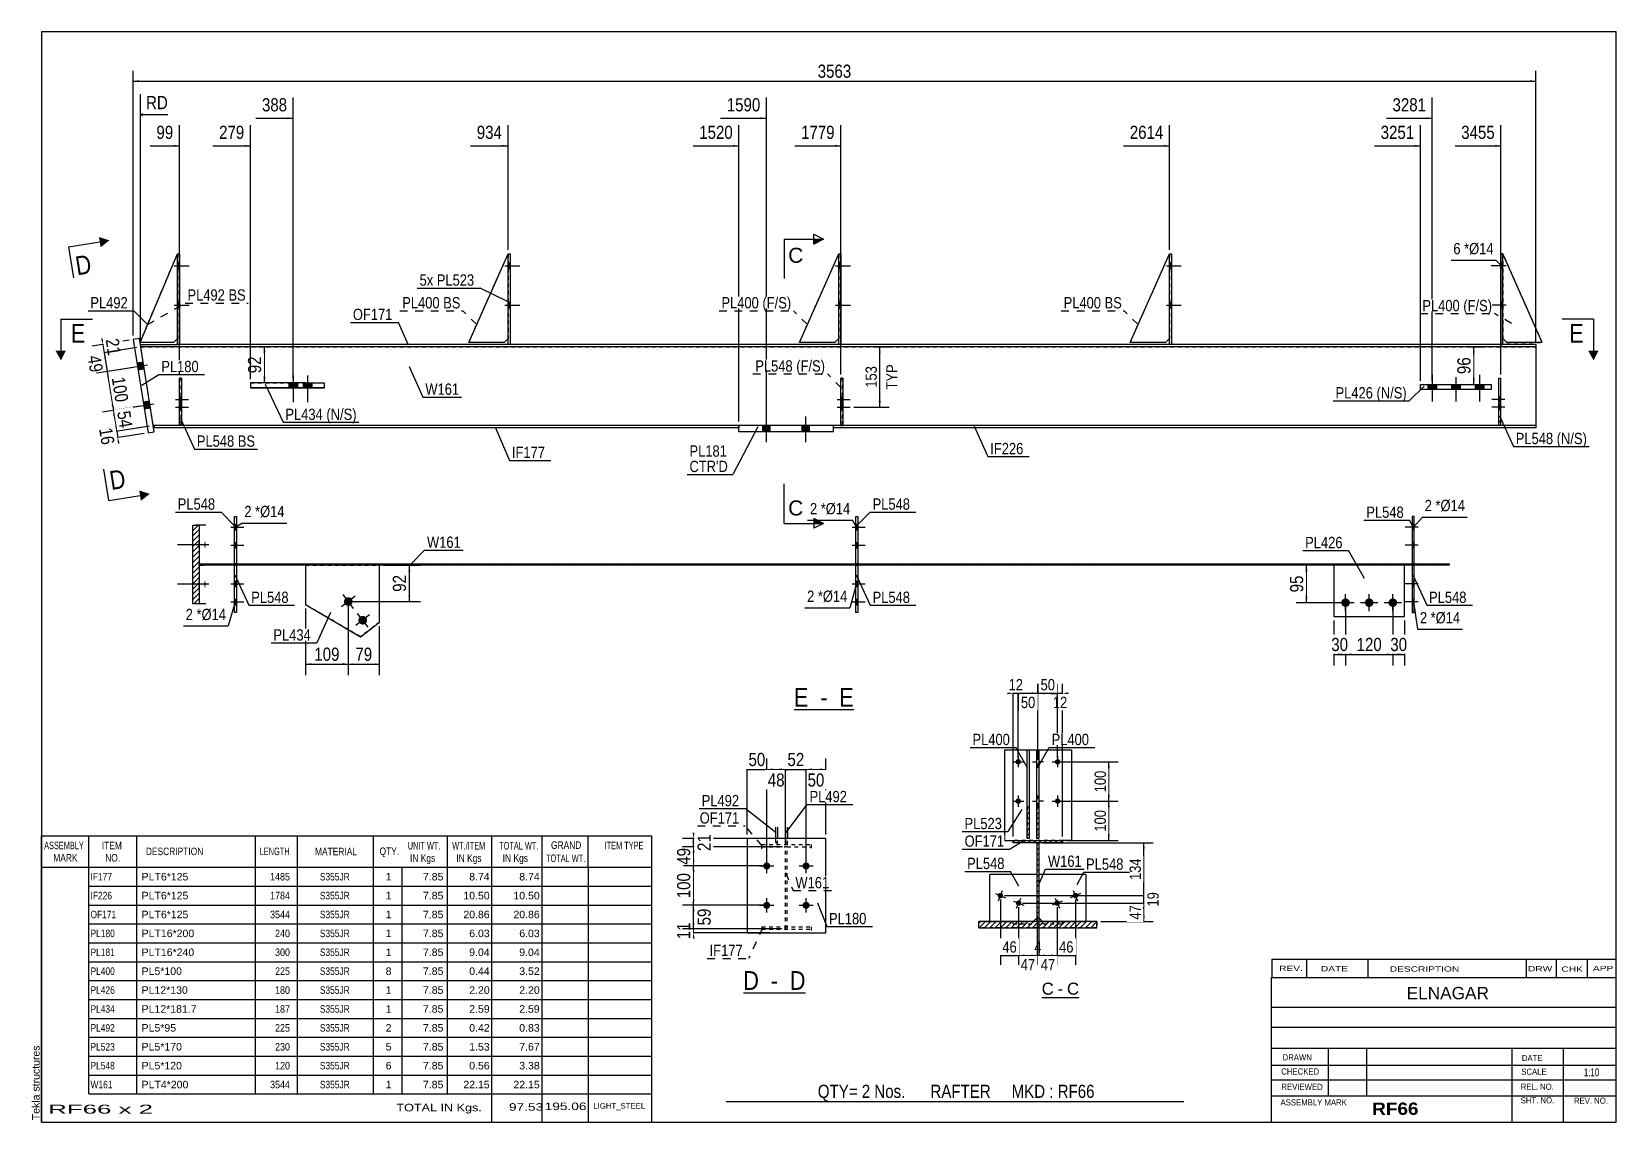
# Model space of a CAD drawing. Header units: millimetres. Extents: x -28 to 375, y -187 to 90.
import ezdxf

# ---------------------------------------------------------------- set-up
doc = ezdxf.new("R2010")
doc.units = ezdxf.units.MM
doc.linetypes.add('DXK_LINE_DOT1', pattern=[1.8814, 0.9407, -0.9407])
doc.linetypes.add('DXK_LINE_DOT2', pattern=[3.9198, 1.9599, -1.9599])
doc.styles.add('Arial', font='ARIAL.TTF', dxfattribs={"height": 0.2})
doc.styles.add('Arial Bold', font='ARIALBD.TTF', dxfattribs={"height": 0.2})
doc.styles.add('Arial Narrow', font='ARIALN.TTF', dxfattribs={"height": 0.2})

# ---------------------------------------------------------------- blocks, each defined once
blk = doc.blocks.new('Unknown-626819748-1210')
at = {"color": 5, "linetype": 'Continuous'}
for p, q in [((374.82, 90.05), (-25.18, 90.05)), ((-25.18, 90.05), (-25.18, -186.95)), ((374.82, -186.95), (374.82, 90.05)), ((-25.18, -186.95), (374.82, -186.95))]:
    blk.add_line(p, q, dxfattribs=at)
at = {"color": 174, "linetype": 'Continuous', "style": 'Arial'}
blk.add_text('Tekla structures', height=1.9102, rotation=90, dxfattribs=at).set_placement((-25.68, -186.45))
blk = doc.blocks.new('Unknown-626819748-12 - 1943')
at = {"color": 7, "linetype": 'Continuous'}
blk.add_line((228.85, -155.32), (238.36, -155.32), dxfattribs=at)
at = {"color": 0, "linetype": 'Continuous'}
blk.add_wipeout([(231.93, -154.57), (231.93, -151.37), (228.85, -151.37), (228.85, -154.57)], dxfattribs=at)
blk.add_wipeout([(234.31, -154.57), (234.31, -151.37), (232.89, -151.37), (232.89, -154.57)], dxfattribs=at)
at = {"color": 96, "linetype": 'Continuous', "style": 'Arial'}
blk.add_text('C', height=3.06, dxfattribs=at).set_placement((228.85, -154.57))
at = {"color": 0, "linetype": 'Continuous'}
blk.add_wipeout([(238.36, -154.57), (238.36, -151.37), (235.27, -151.37), (235.27, -154.57)], dxfattribs=at)
at = {"color": 96, "linetype": 'Continuous', "style": 'Arial'}
for s, p in [('C', (235.27, -154.57)), ('-', (232.89, -154.57))]:
    blk.add_text(s, height=3.06, dxfattribs=at).set_placement(p)
blk = doc.blocks.new('Unknown-626819748-13 - 2122')
at = {"color": 7, "linetype": 'Continuous'}
blk.add_line((153.08, -154.1), (168.85, -154.1), dxfattribs=at)
at = {"color": 0, "linetype": 'Continuous'}
blk.add_wipeout([(157.03, -153.35), (157.03, -148.35), (153.08, -148.35), (153.08, -153.35)], dxfattribs=at)
blk.add_wipeout([(163.4, -153.35), (163.4, -148.35), (158.53, -148.35), (158.53, -153.35)], dxfattribs=at)
at = {"color": 6, "linetype": 'Continuous', "style": 'Arial Narrow'}
for s, height, p in [('D', 4.77, (153.08, -153.35)), (' - ', 4.772, (158.53, -153.35))]:
    blk.add_text(s, height=height, dxfattribs=at).set_placement(p)
at = {"color": 0, "linetype": 'Continuous'}
blk.add_wipeout([(168.85, -153.35), (168.85, -148.35), (164.9, -148.35), (164.9, -153.35)], dxfattribs=at)
at = {"color": 6, "linetype": 'Continuous', "style": 'Arial Narrow'}
blk.add_text('D', height=4.77, dxfattribs=at).set_placement((164.9, -153.35))
blk = doc.blocks.new('Unknown-626819748-14 - 2293')
at = {"color": 7, "linetype": 'Continuous'}
blk.add_line((165.95, -82.15), (181.12, -82.15), dxfattribs=at)
at = {"color": 0, "linetype": 'Continuous'}
blk.add_wipeout([(169.6, -81.4), (169.6, -76.4), (165.95, -76.4), (165.95, -81.4)], dxfattribs=at)
blk.add_wipeout([(175.97, -81.4), (175.97, -76.4), (171.1, -76.4), (171.1, -81.4)], dxfattribs=at)
at = {"color": 6, "linetype": 'Continuous', "style": 'Arial Narrow'}
for s, height, p in [('E', 4.77, (165.95, -81.4)), (' - ', 4.772, (171.1, -81.4))]:
    blk.add_text(s, height=height, dxfattribs=at).set_placement(p)
at = {"color": 0, "linetype": 'Continuous'}
blk.add_wipeout([(181.12, -81.4), (181.12, -76.4), (177.47, -76.4), (177.47, -81.4)], dxfattribs=at)
at = {"color": 6, "linetype": 'Continuous', "style": 'Arial Narrow'}
blk.add_text('E', height=4.77, dxfattribs=at).set_placement((177.47, -81.4))
blk = doc.blocks.new('Part-626819748-1456 - 1231')
at = {"color": 2, "linetype": 'Continuous'}
for p, q in [((93.32, 10.6), (93.32, 33.6)), ((93.32, 33.6), (93.82, 33.6)), ((93.82, 33.6), (93.82, 10.6)), ((93.82, 10.6), (93.32, 10.6))]:
    blk.add_line(p, q, dxfattribs=at)
blk = doc.blocks.new('Part-626819748-2489 - 1231')
at = {"color": 7, "linetype": 'DXK_LINE_DOT1'}
for p, q in [((83.32, 11.1), (93.32, 33.6)), ((93.32, 12.1), (92.32, 11.1)), ((92.32, 11.1), (83.32, 11.1))]:
    blk.add_line(p, q, dxfattribs=at)
blk = doc.blocks.new('Part-626819748-1325 - 1231')
at = {"color": 2, "linetype": 'Continuous'}
for p, q in [((3.48, -10.6), (3.48, -10)), ((9.82, -10), (3.48, -10)), ((151.95, -10.6), (3.48, -10.6)), ((151.95, -10), (10.32, -10))]:
    blk.add_line(p, q, dxfattribs=at)
at = {"color": 7, "linetype": 'DXK_LINE_DOT1'}
for p, q in [((10.32, -10), (9.82, -10)), ((151.95, -10), (151.95, -10.6))]:
    blk.add_line(p, q, dxfattribs=at)
blk = doc.blocks.new('Part-626819748-1463 - 1231')
at = {"color": 2, "linetype": 'Continuous'}
for p, q in [((177.82, -10), (177.82, 2)), ((177.82, 2), (178.32, 2)), ((178.32, 2), (178.32, -10)), ((178.32, -10), (177.82, -10))]:
    blk.add_line(p, q, dxfattribs=at)
at = {"color": 7, "linetype": 'DXK_LINE_DOT1'}
blk.add_line((177.82, -9), (178.32, -9), dxfattribs=at)
blk = doc.blocks.new('Bolt-626819748-1555 - 1231')
at = {"linetype": 'Continuous'}
for points in [[(93.82, 29.9), (93.82, 31.3), (93.32, 31.3), (93.32, 29.9)], [(93.82, 29.9), (93.82, 31.3), (93.32, 31.3), (93.32, 29.9)], [(93.82, 29.9), (93.82, 31.3), (93.32, 31.3), (93.32, 29.9)], [(93.82, 19.9), (93.82, 21.3), (93.32, 21.3), (93.32, 19.9)], [(93.82, 19.9), (93.82, 21.3), (93.32, 21.3), (93.32, 19.9)], [(93.82, 19.9), (93.82, 21.3), (93.32, 21.3), (93.32, 19.9)]]:
    blk.add_hatch(color=3, dxfattribs=at).paths.add_polyline_path(points)
at = {"color": 3, "linetype": 'Continuous'}
for p, q in [((92.52, 30.6), (96.32, 30.6)), ((92.52, 30.6), (96.32, 30.6)), ((92.52, 30.6), (96.32, 30.6)), ((93.32, 31.3), (93.82, 31.3)), ((93.32, 31.3), (93.82, 31.3)), ((93.32, 31.3), (93.82, 31.3)), ((93.32, 29.9), (93.82, 29.9)), ((93.32, 29.9), (93.82, 29.9)), ((93.32, 29.9), (93.82, 29.9)), ((92.52, 20.6), (96.32, 20.6)), ((92.52, 20.6), (96.32, 20.6)), ((92.52, 20.6), (96.32, 20.6)), ((93.32, 21.3), (93.82, 21.3)), ((93.32, 21.3), (93.82, 21.3)), ((93.32, 21.3), (93.82, 21.3)), ((93.32, 19.9), (93.82, 19.9)), ((93.32, 19.9), (93.82, 19.9)), ((93.32, 19.9), (93.82, 19.9))]:
    blk.add_line(p, q, dxfattribs=at)
blk = doc.blocks.new('Bolt-626819748-1257 - 1231')
at = {"linetype": 'Continuous'}
for points in [[(39.85, 0.82), (37.65, 0.82), (37.65, -0.38), (39.85, -0.38)], [(43.5, 0.82), (41.3, 0.82), (41.3, -0.38), (43.5, -0.38)]]:
    blk.add_hatch(color=3, dxfattribs=at).paths.add_polyline_path(points)
at = {"color": 3, "linetype": 'Continuous'}
for p, q in [((37.65, 0.82), (37.65, -0.38)), ((38.75, 2.72), (38.75, -4.08)), ((39.85, 0.82), (39.85, -0.38)), ((41.3, 0.82), (41.3, -0.38)), ((42.4, 2.73), (42.4, -4.07)), ((43.5, 0.82), (43.5, -0.38))]:
    blk.add_line(p, q, dxfattribs=at)
blk = doc.blocks.new('Part-626819748-1378 - 1231')
at = {"color": 2, "linetype": 'Continuous'}
for p, q in [((151.95, -11.6), (151.95, -10)), ((175.95, -10), (151.95, -10)), ((175.95, -11.6), (151.95, -11.6)), ((175.95, -11.6), (175.95, -10))]:
    blk.add_line(p, q, dxfattribs=at)
blk = doc.blocks.new('Part-626819748-2485 - 1231')
at = {"color": 7, "linetype": 'DXK_LINE_DOT1'}
for p, q in [((-0.18, 11.1), (9.32, 33.6)), ((9.32, 12.1), (8.32, 11.1)), ((8.32, 11.1), (-0.18, 11.1))]:
    blk.add_line(p, q, dxfattribs=at)
blk = doc.blocks.new('Bolt-626819748-1258 - 1231')
at = {"linetype": 'Continuous'}
for points in [[(329.16, 0.4), (326.96, 0.4), (326.96, -0.8), (329.16, -0.8)], [(335.16, 0.4), (332.96, 0.4), (332.96, -0.8), (335.16, -0.8)], [(341.16, 0.4), (338.96, 0.4), (338.96, -0.8), (341.16, -0.8)]]:
    blk.add_hatch(color=3, dxfattribs=at).paths.add_polyline_path(points)
at = {"color": 3, "linetype": 'Continuous'}
for p, q in [((326.96, 0.4), (326.96, -0.8)), ((328.06, 2.9), (328.06, -3.9)), ((329.16, 0.4), (329.16, -0.8)), ((332.96, 0.4), (332.96, -0.8)), ((334.06, 2.9), (334.06, -3.9)), ((335.16, 0.4), (335.16, -0.8)), ((338.96, 0.4), (338.96, -0.8)), ((340.06, 2.9), (340.06, -3.9)), ((341.16, 0.4), (341.16, -0.8))]:
    blk.add_line(p, q, dxfattribs=at)
blk = doc.blocks.new('Part-626819748-1281 - 1231')
at = {"color": 2, "linetype": 'Continuous'}
for p, q in [((-0.33, 12.1), (-1.91, 11.85)), ((3.43, -11.6), (-0.33, 12.1)), ((-1.91, 11.85), (1.85, -11.85)), ((1.85, -11.85), (3.43, -11.6))]:
    blk.add_line(p, q, dxfattribs=at)
blk = doc.blocks.new('Part-626819748-1303 - 1231')
at = {"color": 2, "linetype": 'Continuous'}
for p, q in [((0, 10), (0, 10.6)), ((0, 10.6), (9.32, 10.6)), ((354.37, 10), (0, 10)), ((93.32, 10.6), (9.82, 10.6)), ((177.32, 10.6), (93.82, 10.6)), ((261.32, 10.6), (177.82, 10.6)), ((345.51, 10.6), (261.82, 10.6)), ((354.37, 10.6), (346.01, 10.6)), ((354.37, 10.6), (354.37, 10))]:
    blk.add_line(p, q, dxfattribs=at)
at = {"color": 7, "linetype": 'DXK_LINE_DOT1'}
for p, q in [((9.82, 10.6), (9.32, 10.6)), ((93.82, 10.6), (93.32, 10.6)), ((177.82, 10.6), (177.32, 10.6)), ((261.82, 10.6), (261.32, 10.6)), ((346.01, 10.6), (345.51, 10.6))]:
    blk.add_line(p, q, dxfattribs=at)
blk = doc.blocks.new('Part-626819748-1449 - 1231')
at = {"color": 2, "linetype": 'Continuous'}
for p, q in [((346.01, 33.6), (345.51, 33.6)), ((345.51, 33.6), (345.51, 10.6)), ((346.01, 10.6), (346.01, 33.6)), ((345.51, 10.6), (346.01, 10.6))]:
    blk.add_line(p, q, dxfattribs=at)
blk = doc.blocks.new('Part-626819748-1400 - 1231')
at = {"color": 2, "linetype": 'Continuous'}
for p, q in [((9.32, 10.6), (9.32, 33.6)), ((9.32, 33.6), (9.82, 33.6)), ((9.82, 33.6), (9.82, 10.6)), ((9.82, 10.6), (9.32, 10.6))]:
    blk.add_line(p, q, dxfattribs=at)
blk = doc.blocks.new('Part-626819748-1422 - 1231')
at = {"color": 2, "linetype": 'Continuous'}
for p, q in [((-0.18, 11.1), (9.32, 33.6)), ((9.32, 12.1), (8.32, 11.1)), ((8.32, 11.1), (-0.18, 11.1))]:
    blk.add_line(p, q, dxfattribs=at)
at = {"color": 7, "linetype": 'DXK_LINE_DOT1'}
blk.add_line((9.32, 33.6), (9.32, 12.1), dxfattribs=at)
blk = doc.blocks.new('Part-626819748-1444 - 1231')
at = {"color": 2, "linetype": 'Continuous'}
for p, q in [((9.82, -10), (9.82, 2)), ((9.82, 2), (10.32, 2)), ((10.32, 2), (10.32, -10)), ((10.32, -10), (9.82, -10))]:
    blk.add_line(p, q, dxfattribs=at)
at = {"color": 7, "linetype": 'DXK_LINE_DOT1'}
blk.add_line((9.82, -9), (10.32, -9), dxfattribs=at)
blk = doc.blocks.new('Part-626819748-2478 - 1231')
at = {"color": 2, "linetype": 'Continuous'}
for p, q in [((83.32, 11.1), (93.32, 33.6)), ((93.32, 12.1), (92.32, 11.1)), ((92.32, 11.1), (83.32, 11.1))]:
    blk.add_line(p, q, dxfattribs=at)
at = {"color": 7, "linetype": 'DXK_LINE_DOT1'}
blk.add_line((93.32, 33.6), (93.32, 12.1), dxfattribs=at)
blk = doc.blocks.new('Part-626819748-1450 - 1231')
at = {"color": 2, "linetype": 'Continuous'}
for p, q in [((356.01, 11.1), (346.01, 33.6)), ((347.01, 11.1), (346.01, 12.1)), ((356.01, 11.1), (347.01, 11.1))]:
    blk.add_line(p, q, dxfattribs=at)
at = {"color": 7, "linetype": 'DXK_LINE_DOT1'}
blk.add_line((346.01, 33.6), (346.01, 12.1), dxfattribs=at)
blk = doc.blocks.new('Part-626819748-1451 - 1231')
at = {"color": 7, "linetype": 'DXK_LINE_DOT1'}
for p, q in [((345.01, -10), (345.01, 2)), ((345.01, 2), (345.51, 2)), ((345.51, -10), (345.51, 2)), ((345.01, -9), (345.51, -9)), ((345.51, -10), (345.01, -10))]:
    blk.add_line(p, q, dxfattribs=at)
blk = doc.blocks.new('Part-626819748-1461 - 1231')
at = {"color": 2, "linetype": 'Continuous'}
for p, q in [((177.32, 10.6), (177.32, 33.6)), ((177.32, 33.6), (177.82, 33.6)), ((177.82, 33.6), (177.82, 10.6)), ((177.82, 10.6), (177.32, 10.6))]:
    blk.add_line(p, q, dxfattribs=at)
blk = doc.blocks.new('Part-626819748-1462 - 1231')
at = {"color": 2, "linetype": 'Continuous'}
for p, q in [((167.32, 11.1), (177.32, 33.6)), ((177.32, 12.1), (176.32, 11.1)), ((176.32, 11.1), (167.32, 11.1))]:
    blk.add_line(p, q, dxfattribs=at)
at = {"color": 7, "linetype": 'DXK_LINE_DOT1'}
blk.add_line((177.32, 33.6), (177.32, 12.1), dxfattribs=at)
blk = doc.blocks.new('Part-626819748-1468 - 1231')
at = {"color": 2, "linetype": 'Continuous'}
for p, q in [((261.32, 10.6), (261.32, 33.6)), ((261.32, 33.6), (261.82, 33.6)), ((261.82, 33.6), (261.82, 10.6)), ((261.82, 10.6), (261.32, 10.6))]:
    blk.add_line(p, q, dxfattribs=at)
blk = doc.blocks.new('Part-626819748-1490 - 1231')
at = {"color": 2, "linetype": 'Continuous'}
for p, q in [((325.06, -0.8), (325.06, 0.4)), ((325.06, 0.4), (343.06, 0.4)), ((343.06, 0.4), (343.06, -0.8)), ((343.06, -0.8), (325.06, -0.8))]:
    blk.add_line(p, q, dxfattribs=at)
blk = doc.blocks.new('Bolt-626819748-2502 - 1231')
at = {"linetype": 'Continuous'}
for points in [[(345.51, -4.09), (345.51, -2.69), (345.01, -2.69), (345.01, -4.09)], [(345.51, -6), (345.51, -4.6), (345.01, -4.6), (345.01, -6)]]:
    blk.add_hatch(color=3, dxfattribs=at).paths.add_polyline_path(points)
at = {"color": 3, "linetype": 'Continuous'}
for p, q in [((346.46, -3.39), (343.16, -3.39)), ((345.51, -2.69), (345.01, -2.69)), ((346.46, -5.3), (343.16, -5.3)), ((345.51, -4.09), (345.01, -4.09)), ((345.51, -4.6), (345.01, -4.6)), ((345.51, -6), (345.01, -6))]:
    blk.add_line(p, q, dxfattribs=at)
blk = doc.blocks.new('Part-626819748-1512 - 1231')
at = {"color": 2, "linetype": 'Continuous'}
for p, q in [((41.85, 0.83), (27.88, 0.82)), ((27.88, 0.82), (27.88, -0.38)), ((41.85, -0.37), (41.85, 0.83)), ((41.85, 0.83), (46.61, 0.82)), ((46.61, 0.82), (46.61, -0.38)), ((41.85, -0.37), (27.88, -0.38)), ((27.88, -0.38), (46.61, -0.38)), ((27.88, -0.38), (27.88, -0.38)), ((27.88, -0.38), (27.88, -0.38)), ((46.61, -0.38), (41.85, -0.37)), ((46.61, -0.38), (46.61, -0.38)), ((46.61, -0.38), (46.61, -0.38))]:
    blk.add_line(p, q, dxfattribs=at)
at = {"color": 7, "linetype": 'DXK_LINE_DOT1'}
blk.add_line((27.88, 0.82), (46.61, 0.82), dxfattribs=at)
blk = doc.blocks.new('Part-626819748-1534 - 1231')
at = {"color": 2, "linetype": 'Continuous'}
for p, q in [((177.82, -10), (175.95, -10)), ((354.37, -10.6), (175.95, -10.6)), ((345.01, -10), (178.32, -10)), ((354.37, -10), (345.51, -10)), ((354.37, -10), (354.37, -10.6))]:
    blk.add_line(p, q, dxfattribs=at)
at = {"color": 7, "linetype": 'DXK_LINE_DOT1'}
for p, q in [((175.95, -10.6), (175.95, -10)), ((178.32, -10), (177.82, -10)), ((345.51, -10), (345.01, -10))]:
    blk.add_line(p, q, dxfattribs=at)
blk = doc.blocks.new('Bolt-626819748-2490 - 1231')
at = {"linetype": 'Continuous'}
for points in [[(9.82, -2.69), (9.82, -4.09), (10.32, -4.09), (10.32, -2.69)], [(9.82, -4.6), (9.82, -6), (10.32, -6), (10.32, -4.6)]]:
    blk.add_hatch(color=3, dxfattribs=at).paths.add_polyline_path(points)
at = {"color": 3, "linetype": 'Continuous'}
for p, q in [((8.87, -3.39), (12.17, -3.39)), ((9.82, -2.69), (10.32, -2.69)), ((8.87, -5.3), (12.17, -5.3)), ((9.82, -4.09), (10.32, -4.09)), ((9.82, -4.6), (10.32, -4.6)), ((9.82, -6), (10.32, -6))]:
    blk.add_line(p, q, dxfattribs=at)
blk = doc.blocks.new('Bolt-626819748-2499 - 1231')
at = {"color": 3, "linetype": 'DXK_LINE_DOT2'}
for p, q in [((176.87, -3.39), (180.17, -3.39)), ((177.82, -2.69), (178.32, -2.69)), ((176.87, -5.3), (180.17, -5.3)), ((177.82, -4.09), (178.32, -4.09)), ((177.82, -4.6), (178.32, -4.6)), ((177.82, -6), (178.32, -6))]:
    blk.add_line(p, q, dxfattribs=at)
blk = doc.blocks.new('Part-626819748-1550 - 1231')
at = {"color": 7, "linetype": 'DXK_LINE_DOT1'}
for p, q in [((3.18, -10), (0, 10)), ((0, 10), (354.37, 10)), ((9.82, -10), (3.48, -10)), ((345.01, -10), (10.32, -10)), ((354.37, -10), (345.51, -10))]:
    blk.add_line(p, q, dxfattribs=at)
at = {"color": 2, "linetype": 'Continuous'}
for p, q in [((354.37, 10), (354.37, -10)), ((3.48, -10), (3.18, -10))]:
    blk.add_line(p, q, dxfattribs=at)
blk = doc.blocks.new('Bolt-626819748-1551 - 1231')
at = {"linetype": 'Continuous'}
for points in [[(-0.96, 5.83), (-0.67, 4.05), (0.91, 4.3), (0.62, 6.08)], [(-0.96, 5.83), (-0.67, 4.05), (0.91, 4.3), (0.62, 6.08)], [(0.61, -4.05), (0.9, -5.83), (2.48, -5.58), (2.19, -3.8)], [(0.61, -4.05), (0.9, -5.83), (2.48, -5.58), (2.19, -3.8)]]:
    blk.add_hatch(color=3, dxfattribs=at).paths.add_polyline_path(points)
at = {"color": 3, "linetype": 'Continuous'}
for p, q in [((1.75, 5.35), (-4.67, 4.33)), ((1.75, 5.35), (-4.67, 4.33)), ((0.62, 6.08), (-0.96, 5.83)), ((0.62, 6.08), (-0.96, 5.83)), ((0.91, 4.3), (-0.67, 4.05)), ((0.91, 4.3), (-0.67, 4.05)), ((2.19, -3.8), (0.61, -4.05)), ((2.19, -3.8), (0.61, -4.05)), ((3.32, -4.53), (-3.1, -5.55)), ((3.32, -4.53), (-3.1, -5.55)), ((2.48, -5.58), (0.9, -5.83)), ((2.48, -5.58), (0.9, -5.83))]:
    blk.add_line(p, q, dxfattribs=at)
blk = doc.blocks.new('Bolt-626819748-1552 - 1231')
at = {"linetype": 'Continuous'}
for points in [[(158.05, -11.6), (159.85, -11.6), (159.85, -10), (158.05, -10)], [(158.05, -11.6), (159.85, -11.6), (159.85, -10), (158.05, -10)], [(168.05, -11.6), (169.85, -11.6), (169.85, -10), (168.05, -10)], [(168.05, -11.6), (169.85, -11.6), (169.85, -10), (168.05, -10)]]:
    blk.add_hatch(color=3, dxfattribs=at).paths.add_polyline_path(points)
at = {"color": 3, "linetype": 'Continuous'}
for p, q in [((158.95, -14.2), (158.95, -7.7)), ((158.95, -14.2), (158.95, -7.7)), ((168.95, -14.2), (168.95, -7.7)), ((168.95, -14.2), (168.95, -7.7)), ((158.05, -11.6), (158.05, -10)), ((158.05, -11.6), (158.05, -10)), ((159.85, -11.6), (159.85, -10)), ((159.85, -11.6), (159.85, -10)), ((168.05, -11.6), (168.05, -10)), ((168.05, -11.6), (168.05, -10)), ((169.85, -11.6), (169.85, -10)), ((169.85, -11.6), (169.85, -10))]:
    blk.add_line(p, q, dxfattribs=at)
blk = doc.blocks.new('Bolt-626819748-1553 - 1231')
at = {"linetype": 'Continuous'}
for points in [[(9.82, 29.9), (9.82, 31.3), (9.32, 31.3), (9.32, 29.9)], [(9.82, 29.9), (9.82, 31.3), (9.32, 31.3), (9.32, 29.9)], [(9.82, 29.9), (9.82, 31.3), (9.32, 31.3), (9.32, 29.9)], [(9.82, 19.9), (9.82, 21.3), (9.32, 21.3), (9.32, 19.9)], [(9.82, 19.9), (9.82, 21.3), (9.32, 21.3), (9.32, 19.9)], [(9.82, 19.9), (9.82, 21.3), (9.32, 21.3), (9.32, 19.9)]]:
    blk.add_hatch(color=3, dxfattribs=at).paths.add_polyline_path(points)
at = {"color": 3, "linetype": 'Continuous'}
for p, q in [((8.52, 30.6), (12.32, 30.6)), ((8.52, 30.6), (12.32, 30.6)), ((8.52, 30.6), (12.32, 30.6)), ((9.32, 31.3), (9.82, 31.3)), ((9.32, 31.3), (9.82, 31.3)), ((9.32, 31.3), (9.82, 31.3)), ((9.32, 29.9), (9.82, 29.9)), ((9.32, 29.9), (9.82, 29.9)), ((9.32, 29.9), (9.82, 29.9)), ((8.52, 20.6), (12.32, 20.6)), ((8.52, 20.6), (12.32, 20.6)), ((8.52, 20.6), (12.32, 20.6)), ((9.32, 21.3), (9.82, 21.3)), ((9.32, 21.3), (9.82, 21.3)), ((9.32, 21.3), (9.82, 21.3)), ((9.32, 19.9), (9.82, 19.9)), ((9.32, 19.9), (9.82, 19.9)), ((9.32, 19.9), (9.82, 19.9))]:
    blk.add_line(p, q, dxfattribs=at)
blk = doc.blocks.new('Bolt-626819748-1556 - 1231')
at = {"linetype": 'Continuous'}
for points in [[(177.82, 29.9), (177.82, 31.3), (177.32, 31.3), (177.32, 29.9)], [(177.82, 29.9), (177.82, 31.3), (177.32, 31.3), (177.32, 29.9)], [(177.82, 29.9), (177.82, 31.3), (177.32, 31.3), (177.32, 29.9)], [(177.82, 19.9), (177.82, 21.3), (177.32, 21.3), (177.32, 19.9)], [(177.82, 19.9), (177.82, 21.3), (177.32, 21.3), (177.32, 19.9)], [(177.82, 19.9), (177.82, 21.3), (177.32, 21.3), (177.32, 19.9)]]:
    blk.add_hatch(color=3, dxfattribs=at).paths.add_polyline_path(points)
at = {"color": 3, "linetype": 'Continuous'}
for p, q in [((176.52, 30.6), (180.32, 30.6)), ((176.52, 30.6), (180.32, 30.6)), ((176.52, 30.6), (180.32, 30.6)), ((177.32, 31.3), (177.82, 31.3)), ((177.32, 31.3), (177.82, 31.3)), ((177.32, 31.3), (177.82, 31.3)), ((177.32, 29.9), (177.82, 29.9)), ((177.32, 29.9), (177.82, 29.9)), ((177.32, 29.9), (177.82, 29.9)), ((176.52, 20.6), (180.32, 20.6)), ((176.52, 20.6), (180.32, 20.6)), ((176.52, 20.6), (180.32, 20.6)), ((177.32, 21.3), (177.82, 21.3)), ((177.32, 21.3), (177.82, 21.3)), ((177.32, 21.3), (177.82, 21.3)), ((177.32, 19.9), (177.82, 19.9)), ((177.32, 19.9), (177.82, 19.9)), ((177.32, 19.9), (177.82, 19.9))]:
    blk.add_line(p, q, dxfattribs=at)
blk = doc.blocks.new('Bolt-626819748-2496 - 1231')
at = {"linetype": 'Continuous'}
for points in [[(177.82, -2.69), (177.82, -4.09), (178.32, -4.09), (178.32, -2.69)], [(177.82, -4.6), (177.82, -6), (178.32, -6), (178.32, -4.6)]]:
    blk.add_hatch(color=3, dxfattribs=at).paths.add_polyline_path(points)
at = {"color": 3, "linetype": 'Continuous'}
for p, q in [((176.87, -3.39), (180.17, -3.39)), ((177.82, -2.69), (178.32, -2.69)), ((176.87, -5.3), (180.17, -5.3)), ((177.82, -4.09), (178.32, -4.09)), ((177.82, -4.6), (178.32, -4.6)), ((177.82, -6), (178.32, -6))]:
    blk.add_line(p, q, dxfattribs=at)
blk = doc.blocks.new('Bolt-626819748-1557 - 1231')
at = {"linetype": 'Continuous'}
for points in [[(261.82, 29.9), (261.82, 31.3), (261.32, 31.3), (261.32, 29.9)], [(261.82, 29.9), (261.82, 31.3), (261.32, 31.3), (261.32, 29.9)], [(261.82, 29.9), (261.82, 31.3), (261.32, 31.3), (261.32, 29.9)], [(261.82, 19.9), (261.82, 21.3), (261.32, 21.3), (261.32, 19.9)], [(261.82, 19.9), (261.82, 21.3), (261.32, 21.3), (261.32, 19.9)], [(261.82, 19.9), (261.82, 21.3), (261.32, 21.3), (261.32, 19.9)]]:
    blk.add_hatch(color=3, dxfattribs=at).paths.add_polyline_path(points)
at = {"color": 3, "linetype": 'Continuous'}
for p, q in [((260.52, 30.6), (264.32, 30.6)), ((260.52, 30.6), (264.32, 30.6)), ((260.52, 30.6), (264.32, 30.6)), ((261.32, 31.3), (261.82, 31.3)), ((261.32, 31.3), (261.82, 31.3)), ((261.32, 31.3), (261.82, 31.3)), ((261.32, 29.9), (261.82, 29.9)), ((261.32, 29.9), (261.82, 29.9)), ((261.32, 29.9), (261.82, 29.9)), ((260.52, 20.6), (264.32, 20.6)), ((260.52, 20.6), (264.32, 20.6)), ((260.52, 20.6), (264.32, 20.6)), ((261.32, 21.3), (261.82, 21.3)), ((261.32, 21.3), (261.82, 21.3)), ((261.32, 21.3), (261.82, 21.3)), ((261.32, 19.9), (261.82, 19.9)), ((261.32, 19.9), (261.82, 19.9)), ((261.32, 19.9), (261.82, 19.9))]:
    blk.add_line(p, q, dxfattribs=at)
blk = doc.blocks.new('Part-626819748-2474 - 1231')
at = {"color": 2, "linetype": 'Continuous'}
for p, q in [((251.32, 11.1), (261.32, 33.6)), ((261.32, 12.1), (260.32, 11.1)), ((260.32, 11.1), (251.32, 11.1))]:
    blk.add_line(p, q, dxfattribs=at)
at = {"color": 7, "linetype": 'DXK_LINE_DOT1'}
blk.add_line((261.32, 33.6), (261.32, 12.1), dxfattribs=at)
blk = doc.blocks.new('Part-626819748-2475 - 1231')
at = {"color": 7, "linetype": 'DXK_LINE_DOT1'}
for p, q in [((177.82, 2), (177.82, -10)), ((178.32, 2), (177.82, 2)), ((178.32, -10), (178.32, 2)), ((177.82, -10), (178.32, -10))]:
    blk.add_line(p, q, dxfattribs=at)
blk = doc.blocks.new('Part-626819748-2479 - 1231')
at = {"color": 2, "linetype": 'Continuous'}
for p, q in [((345.01, -10), (345.01, 2)), ((345.01, 2), (345.51, 2)), ((345.51, -10), (345.51, 2)), ((345.51, -10), (345.01, -10))]:
    blk.add_line(p, q, dxfattribs=at)
blk = doc.blocks.new('Part-626819748-2482 - 1231')
at = {"color": 7, "linetype": 'DXK_LINE_DOT1'}
for p, q in [((9.82, 2), (9.82, -10)), ((10.32, 2), (9.82, 2)), ((10.32, -10), (10.32, 2))]:
    blk.add_line(p, q, dxfattribs=at)
blk = doc.blocks.new('Part-626819748-2486 - 1231')
at = {"color": 7, "linetype": 'DXK_LINE_DOT1'}
for p, q in [((356.01, 11.1), (346.01, 33.6)), ((346.01, 12.1), (347.01, 11.1)), ((347.01, 11.1), (356.01, 11.1))]:
    blk.add_line(p, q, dxfattribs=at)
blk = doc.blocks.new('Part-626819748-2487 - 1231')
at = {"color": 7, "linetype": 'DXK_LINE_DOT1'}
for p, q in [((167.32, 11.1), (177.32, 33.6)), ((177.32, 12.1), (176.32, 11.1)), ((176.32, 11.1), (167.32, 11.1))]:
    blk.add_line(p, q, dxfattribs=at)
blk = doc.blocks.new('Part-626819748-2488 - 1231')
at = {"color": 7, "linetype": 'DXK_LINE_DOT1'}
for p, q in [((251.32, 11.1), (261.32, 33.6)), ((261.32, 12.1), (260.32, 11.1)), ((260.32, 11.1), (251.32, 11.1))]:
    blk.add_line(p, q, dxfattribs=at)
blk = doc.blocks.new('Bolt-626819748-2493 - 1231')
at = {"color": 3, "linetype": 'DXK_LINE_DOT2'}
for p, q in [((346.46, -3.39), (343.16, -3.39)), ((345.51, -2.69), (345.01, -2.69)), ((346.46, -5.3), (343.16, -5.3)), ((345.51, -4.09), (345.01, -4.09)), ((345.51, -4.6), (345.01, -4.6)), ((345.51, -6), (345.01, -6))]:
    blk.add_line(p, q, dxfattribs=at)
blk = doc.blocks.new('Bolt-626819748-2505 - 1231')
at = {"color": 3, "linetype": 'DXK_LINE_DOT2'}
for p, q in [((8.87, -3.39), (12.17, -3.39)), ((9.82, -2.69), (10.32, -2.69)), ((8.87, -5.3), (12.17, -5.3)), ((9.82, -4.09), (10.32, -4.09)), ((9.82, -4.6), (10.32, -4.6)), ((9.82, -6), (10.32, -6))]:
    blk.add_line(p, q, dxfattribs=at)
blk = doc.blocks.new('Bolt-626819748-3809 - 1231')
at = {"linetype": 'Continuous'}
for points in [[(346.01, 29.9), (346.01, 31.3), (345.51, 31.3), (345.51, 29.9)], [(346.01, 29.9), (346.01, 31.3), (345.51, 31.3), (345.51, 29.9)], [(346.01, 29.9), (346.01, 31.3), (345.51, 31.3), (345.51, 29.9)], [(346.01, 19.9), (346.01, 21.3), (345.51, 21.3), (345.51, 19.9)], [(346.01, 19.9), (346.01, 21.3), (345.51, 21.3), (345.51, 19.9)], [(346.01, 19.9), (346.01, 21.3), (345.51, 21.3), (345.51, 19.9)]]:
    blk.add_hatch(color=3, dxfattribs=at).paths.add_polyline_path(points)
at = {"color": 3, "linetype": 'Continuous'}
for p, q in [((346.81, 30.6), (343.01, 30.6)), ((346.81, 30.6), (343.01, 30.6)), ((346.81, 30.6), (343.01, 30.6)), ((346.01, 31.3), (345.51, 31.3)), ((346.01, 31.3), (345.51, 31.3)), ((346.01, 31.3), (345.51, 31.3)), ((346.01, 29.9), (345.51, 29.9)), ((346.01, 29.9), (345.51, 29.9)), ((346.01, 29.9), (345.51, 29.9)), ((346.81, 20.6), (343.01, 20.6)), ((346.81, 20.6), (343.01, 20.6)), ((346.81, 20.6), (343.01, 20.6)), ((346.01, 21.3), (345.51, 21.3)), ((346.01, 21.3), (345.51, 21.3)), ((346.01, 21.3), (345.51, 21.3)), ((346.01, 19.9), (345.51, 19.9)), ((346.01, 19.9), (345.51, 19.9)), ((346.01, 19.9), (345.51, 19.9))]:
    blk.add_line(p, q, dxfattribs=at)
blk = doc.blocks.new('Part-626819748-1951 - 1943')
at = {"linetype": 'Continuous'}
h = blk.add_hatch(dxfattribs=at)
h.set_pattern_fill('', scale=0.3, style=0, pattern_type=0)
h.set_pattern_definition([(45, (234.1504, -115.4071), (-0.67352, 0.67352), [])])
h.paths.add_polyline_path([(234.15, -116.01), (234.15, -115.41), (221.65, -115.41), (221.65, -116.01)])
at = {"color": 2, "linetype": 'Continuous'}
for p, q in [((221.65, -116.01), (221.65, -115.41)), ((221.65, -115.41), (234.15, -115.41)), ((234.15, -116.01), (221.65, -116.01)), ((234.15, -115.41), (234.15, -116.01))]:
    blk.add_line(p, q, dxfattribs=at)
blk = doc.blocks.new('Part-626819748-1974 - 1943')
at = {"linetype": 'Continuous'}
h = blk.add_hatch(dxfattribs=at)
h.set_pattern_fill('', scale=0.3, style=0, pattern_type=0)
h.set_pattern_definition([(45, (242.9004, -136.0071), (-0.67352, 0.67352), [])])
h.paths.add_polyline_path([(242.9, -137.61), (242.9, -136.01), (212.9, -136.01), (212.9, -137.61)])
at = {"color": 7, "linetype": 'DXK_LINE_DOT1'}
for p, q in [((212.9, -137.61), (212.9, -136.01)), ((212.9, -136.01), (242.9, -136.01)), ((242.9, -136.01), (242.9, -137.61)), ((242.9, -137.61), (212.9, -137.61))]:
    blk.add_line(p, q, dxfattribs=at)
at = {"color": 2, "linetype": 'Continuous'}
for p, q in [((212.9, -137.61), (212.9, -136.01)), ((242.9, -136.01), (212.9, -136.01)), ((242.9, -137.61), (242.9, -136.01)), ((212.9, -137.61), (242.9, -137.61))]:
    blk.add_line(p, q, dxfattribs=at)
blk = doc.blocks.new('Part-626819748-1986 - 1943')
at = {"color": 2, "linetype": 'Continuous'}
for p, q in [((219.4, -92.41), (219.4, -115.41)), ((219.4, -92.41), (236.4, -92.41)), ((236.4, -92.41), (236.4, -115.41)), ((219.4, -115.41), (221.65, -115.41)), ((236.4, -115.41), (234.15, -115.41))]:
    blk.add_line(p, q, dxfattribs=at)
at = {"color": 7, "linetype": 'DXK_LINE_DOT1'}
blk.add_line((234.15, -115.41), (221.65, -115.41), dxfattribs=at)
blk = doc.blocks.new('Part-626819748-2008 - 1943')
at = {"linetype": 'Continuous'}
h = blk.add_hatch(dxfattribs=at)
h.set_pattern_fill('', scale=0.3, style=0, pattern_type=0)
h.set_pattern_definition([(45, (228.1504, -106.88165), (-0.67352, 0.67352), [])])
h.paths.add_polyline_path([(228.15, -114.91), (228.15, -106.88), (227.65, -106.88), (227.65, -114.91)])
at = {"color": 2, "linetype": 'Continuous'}
for p, q in [((227.65, -106.88), (227.65, -92.41)), ((227.65, -92.41), (228.15, -92.41)), ((228.15, -92.41), (228.15, -106.88)), ((227.65, -114.91), (227.65, -106.88)), ((227.65, -106.88), (228.15, -106.88)), ((228.15, -106.88), (228.15, -114.91)), ((228.15, -114.91), (227.65, -114.91))]:
    blk.add_line(p, q, dxfattribs=at)
at = {"color": 7, "linetype": 'DXK_LINE_DOT1'}
for p, q in [((227.65, -106.88), (227.65, -114.91)), ((228.15, -106.88), (228.15, -114.91)), ((227.65, -113.91), (228.15, -113.91)), ((228.15, -114.91), (227.65, -114.91))]:
    blk.add_line(p, q, dxfattribs=at)
blk = doc.blocks.new('Part-626819748-2013 - 1943')
at = {"color": 2, "linetype": 'Continuous'}
for p, q in [((240.1, -124.01), (228.1, -124.01)), ((240.1, -124.01), (240.1, -136.01)), ((228.1, -135.01), (229.1, -136.01))]:
    blk.add_line(p, q, dxfattribs=at)
at = {"color": 7, "linetype": 'DXK_LINE_DOT1'}
for p, q in [((228.1, -124.01), (228.1, -135.01)), ((229.1, -136.01), (240.1, -136.01))]:
    blk.add_line(p, q, dxfattribs=at)
blk = doc.blocks.new('Part-626819748-2017 - 1943')
at = {"color": 7, "linetype": 'DXK_LINE_DOT1'}
for p, q in [((221.65, -136.61), (221.65, -136.01)), ((229.1, -136.01), (221.65, -136.01)), ((221.65, -136.61), (234.15, -136.61)), ((234.15, -136.61), (234.15, -136.01))]:
    blk.add_line(p, q, dxfattribs=at)
blk = doc.blocks.new('Part-626819748-2022 - 1943')
at = {"linetype": 'Continuous'}
h = blk.add_hatch(dxfattribs=at)
h.set_pattern_fill('', scale=0.3, style=0, pattern_type=0)
h.set_pattern_definition([(45, (228.1004, -116.0071), (-0.67352, 0.67352), [])])
h.paths.add_polyline_path([(228.1, -136.01), (228.1, -116.01), (227.7, -116.01), (227.7, -136.01)])
at = {"color": 2, "linetype": 'Continuous'}
for p, q in [((227.7, -136.01), (227.7, -116.01)), ((227.7, -116.01), (228.1, -116.01)), ((228.1, -116.01), (228.1, -136.01)), ((228.1, -136.01), (227.7, -136.01))]:
    blk.add_line(p, q, dxfattribs=at)
blk = doc.blocks.new('Bolt-626819748-2028 - 1943')
at = {"linetype": 'Continuous'}
for points in [[(223.6, -95.41, -1), (222.2, -95.41, -1)], [(233.6, -95.41, -1), (232.2, -95.41, -1)], [(223.6, -105.41, -1), (222.2, -105.41, -1)], [(233.6, -105.41, -1), (232.2, -105.41, -1)]]:
    blk.add_hatch(color=3, dxfattribs=at).paths.add_polyline_path(points)
at = {"color": 3, "linetype": 'Continuous'}
for p, q in [((221.5, -95.41), (224.3, -95.41)), ((222.9, -94.01), (222.9, -96.81)), ((226.5, -95.41), (227.43, -95.41)), ((227.9, -94.01), (227.9, -94.94)), ((227.9, -96.81), (227.9, -95.87)), ((229.3, -95.41), (228.37, -95.41)), ((231.5, -95.41), (234.3, -95.41)), ((232.9, -94.01), (232.9, -96.81)), ((222.9, -104.01), (222.9, -106.81)), ((227.9, -104.01), (227.9, -104.94)), ((232.9, -104.01), (232.9, -106.81)), ((221.5, -105.41), (224.3, -105.41)), ((226.5, -105.41), (227.43, -105.41)), ((227.9, -106.81), (227.9, -105.87)), ((229.3, -105.41), (228.37, -105.41)), ((231.5, -105.41), (234.3, -105.41))]:
    blk.add_line(p, q, dxfattribs=at)
blk = doc.blocks.new('Part-626819748-3196 - 1943')
at = {"color": 2, "linetype": 'Continuous'}
for p, q in [((227.7, -124.01), (215.7, -124.01)), ((215.7, -136.01), (215.7, -124.01)), ((226.7, -136.01), (227.7, -135.01))]:
    blk.add_line(p, q, dxfattribs=at)
at = {"color": 7, "linetype": 'DXK_LINE_DOT1'}
for p, q in [((227.7, -135.01), (227.7, -124.01)), ((215.7, -136.01), (221.65, -136.01))]:
    blk.add_line(p, q, dxfattribs=at)
blk = doc.blocks.new('Part-626819748-3208 - 1943')
at = {"linetype": 'Continuous'}
h = blk.add_hatch(dxfattribs=at)
h.set_pattern_fill('', scale=0.3, style=0, pattern_type=0)
h.set_pattern_definition([(45, (225.6504, -106.88165), (-0.67352, 0.67352), [])])
h.paths.add_polyline_path([(225.65, -114.91), (225.65, -106.88), (225.15, -106.88), (225.15, -114.91)])
at = {"color": 2, "linetype": 'Continuous'}
for p, q in [((225.15, -106.88), (225.15, -92.41)), ((225.15, -92.41), (225.65, -92.41)), ((225.65, -92.41), (225.65, -106.88)), ((225.15, -114.91), (225.15, -106.88)), ((225.15, -106.88), (225.65, -106.88)), ((225.65, -106.88), (225.65, -114.91)), ((225.65, -114.91), (225.15, -114.91))]:
    blk.add_line(p, q, dxfattribs=at)
at = {"color": 7, "linetype": 'DXK_LINE_DOT1'}
for p, q in [((225.15, -106.88), (225.15, -114.91)), ((225.65, -106.88), (225.65, -114.91)), ((225.15, -113.91), (225.65, -113.91)), ((225.65, -114.91), (225.15, -114.91))]:
    blk.add_line(p, q, dxfattribs=at)
blk = doc.blocks.new('Bolt-626819748-3217 - 1943')
at = {"linetype": 'Continuous'}
for points in [[(237.69, -130.04, -1), (237.15, -128.75, -1)], [(233.07, -131.95, -1), (232.53, -130.66, -1)]]:
    blk.add_hatch(color=3, dxfattribs=at).paths.add_polyline_path(points)
at = {"color": 3, "linetype": 'Continuous'}
for p, q in [((236.89, -128.1), (237.96, -130.69)), ((234.09, -130.77), (231.51, -131.84)), ((232.27, -130.01), (233.34, -132.6)), ((238.71, -128.86), (236.13, -129.93))]:
    blk.add_line(p, q, dxfattribs=at)
blk = doc.blocks.new('Bolt-626819748-3220 - 1943')
at = {"linetype": 'Continuous'}
for points in [[(218.65, -128.75, -1), (218.11, -130.04, -1)], [(223.27, -130.66, -1), (222.73, -131.95, -1)]]:
    blk.add_hatch(color=3, dxfattribs=at).paths.add_polyline_path(points)
at = {"color": 3, "linetype": 'Continuous'}
for p, q in [((217.85, -130.69), (218.92, -128.1)), ((217.09, -128.86), (219.67, -129.93)), ((221.71, -130.77), (224.29, -131.84)), ((222.47, -132.6), (223.54, -130.01))]:
    blk.add_line(p, q, dxfattribs=at)
blk = doc.blocks.new('Bolt-626819748-2167 - 2122')
at = {"linetype": 'Continuous'}
for points in [[(158.11, -121.87, -1), (159.91, -121.87, -1)], [(168.11, -121.87, -1), (169.91, -121.87, -1)], [(158.11, -131.87, -1), (159.91, -131.87, -1)], [(168.11, -131.87, -1), (169.91, -131.87, -1)]]:
    blk.add_hatch(color=3, dxfattribs=at).paths.add_polyline_path(points)
at = {"color": 3, "linetype": 'Continuous'}
for p, q in [((159.01, -123.67), (159.01, -120.07)), ((169.01, -123.67), (169.01, -120.07)), ((157.21, -121.87), (160.81, -121.87)), ((167.21, -121.87), (170.81, -121.87)), ((157.21, -131.87), (160.81, -131.87)), ((159.01, -133.67), (159.01, -130.07)), ((167.21, -131.87), (170.81, -131.87)), ((169.01, -133.67), (169.01, -130.07))]:
    blk.add_line(p, q, dxfattribs=at)
blk = doc.blocks.new('Part-626819748-2192 - 2122')
at = {"color": 7, "linetype": 'DXK_LINE_DOT1'}
for p, q in [((157.76, -137.29), (170.26, -137.29)), ((157.76, -137.29), (157.76, -138.42)), ((157.76, -137.89), (170.26, -137.89)), ((170.26, -137.29), (170.26, -138.42))]:
    blk.add_line(p, q, dxfattribs=at)
blk = doc.blocks.new('Part-626819748-2172 - 2122')
at = {"color": 7, "linetype": 'DXK_LINE_DOT1'}
for p, q in [((163.81, -137.81), (163.81, -117)), ((164.21, -117), (163.81, -117)), ((164.21, -137.81), (164.21, -117)), ((163.81, -137.25), (164.21, -137.25))]:
    blk.add_line(p, q, dxfattribs=at)
blk = doc.blocks.new('Part-626819748-2185 - 2122')
at = {"color": 2, "linetype": 'Continuous'}
for p, q in [((163.76, -112.05), (163.76, -114.87)), ((164.26, -112.05), (164.26, -114.87))]:
    blk.add_line(p, q, dxfattribs=at)
at = {"color": 7, "linetype": 'DXK_LINE_DOT1'}
for p, q in [((163.76, -114.87), (163.76, -116.44)), ((163.76, -115.88), (164.26, -115.88)), ((164.26, -116.44), (164.26, -114.87))]:
    blk.add_line(p, q, dxfattribs=at)
blk = doc.blocks.new('Part-626819748-2197 - 2122')
at = {"color": 7, "linetype": 'DXK_LINE_DOT1'}
for p, q in [((157.76, -116.4), (170.26, -116.4)), ((157.76, -117.56), (157.76, -116.4)), ((170.26, -116.4), (170.26, -117.56)), ((157.76, -117), (163.81, -117)), ((164.21, -117), (170.26, -117))]:
    blk.add_line(p, q, dxfattribs=at)
blk = doc.blocks.new('Part-626819748-2202 - 2122')
at = {"color": 2, "linetype": 'Continuous'}
for p, q in [((154.01, -114.87), (154.01, -138.87)), ((174.01, -114.87), (154.01, -114.87)), ((174.01, -138.87), (174.01, -114.87)), ((154.01, -138.87), (174.01, -138.87))]:
    blk.add_line(p, q, dxfattribs=at)
blk = doc.blocks.new('Part-626819748-3403 - 2122')
at = {"color": 2, "linetype": 'Continuous'}
for p, q in [((161.26, -112.05), (161.26, -114.87)), ((161.76, -112.05), (161.76, -114.87))]:
    blk.add_line(p, q, dxfattribs=at)
at = {"color": 7, "linetype": 'DXK_LINE_DOT1'}
for p, q in [((161.26, -114.87), (161.26, -116.44)), ((161.26, -115.88), (161.76, -115.88)), ((161.76, -116.44), (161.76, -114.87))]:
    blk.add_line(p, q, dxfattribs=at)
blk = doc.blocks.new('Part-626819748-2295 - 2293')
at = {"linetype": 'Continuous'}
h = blk.add_hatch(dxfattribs=at)
h.set_pattern_fill('', scale=0.3, style=0, pattern_type=0)
h.set_pattern_definition([(45, (14.8545, -55.2886), (-0.67352, 0.67352), [])])
h.paths.add_polyline_path([(13.23, -55.29), (14.85, -55.29), (14.85, -35.29), (13.23, -35.29)])
at = {"color": 7, "linetype": 'DXK_LINE_DOT1'}
for p, q in [((14.85, -35.29), (13.23, -35.29)), ((14.85, -55.29), (13.23, -55.29))]:
    blk.add_line(p, q, dxfattribs=at)
at = {"color": 2, "linetype": 'Continuous'}
for p, q in [((13.23, -55.29), (13.23, -35.29)), ((13.23, -35.29), (14.85, -35.29)), ((16.57, -35.29), (14.85, -35.29)), ((14.85, -35.29), (14.85, -55.29)), ((14.85, -55.29), (13.23, -55.29)), ((16.57, -55.29), (14.85, -55.29))]:
    blk.add_line(p, q, dxfattribs=at)
blk = doc.blocks.new('Part-626819748-2311 - 2293')
at = {"linetype": 'Continuous'}
h = blk.add_hatch(dxfattribs=at)
h.set_pattern_fill('', scale=0.3, style=0, pattern_type=0)
h.set_pattern_definition([(45, (332.3552, -45.4886), (-0.6735192, 0.6735192), [])])
h.paths.add_polyline_path([(14.85, -45.49), (332.36, -45.49), (332.36, -45.09), (14.85, -45.09)])
at = {"color": 7, "linetype": 'DXK_LINE_DOT1'}
for p, q in [((14.85, -45.09), (16.57, -45.09)), ((14.85, -45.49), (16.57, -45.49))]:
    blk.add_line(p, q, dxfattribs=at)
at = {"color": 2, "linetype": 'Continuous'}
for p, q in [((14.85, -45.49), (14.85, -45.09)), ((14.85, -45.09), (120.6, -45.09)), ((120.6, -45.49), (14.85, -45.49)), ((120.7, -45.09), (242.95, -45.09)), ((242.95, -45.49), (120.7, -45.49)), ((243.05, -45.09), (332.36, -45.09)), ((332.36, -45.49), (243.05, -45.49)), ((332.36, -45.09), (332.36, -45.49))]:
    blk.add_line(p, q, dxfattribs=at)
blk = doc.blocks.new('Part-626819748-3486 - 2293')
at = {"color": 2, "linetype": 'Continuous'}
for p, q in [((23.81, -45.09), (23.81, -33.09)), ((23.81, -33.09), (24.31, -33.09)), ((24.31, -33.09), (24.31, -45.09))]:
    blk.add_line(p, q, dxfattribs=at)
at = {"color": 7, "linetype": 'DXK_LINE_DOT1'}
blk.add_line((24.31, -45.09), (23.81, -45.09), dxfattribs=at)
blk = doc.blocks.new('Bolt-626819748-2306 - 2293')
at = {"linetype": 'Continuous'}
for points in [[(14.61, -40.29), (14.61, -40.1), (14.62, -39.92), (14.64, -39.76), (14.66, -39.62), (14.68, -39.51), (14.71, -39.43), (14.74, -39.39), (14.77, -39.39), (14.79, -39.43), (14.82, -39.51), (14.84, -39.62), (14.86, -39.76), (14.88, -39.92), (14.89, -40.1), (14.89, -40.29), (14.89, -40.48), (14.88, -40.65), (14.86, -40.82), (14.84, -40.96), (14.82, -41.07), (14.79, -41.14), (14.77, -41.18), (14.74, -41.18), (14.71, -41.14), (14.68, -41.07), (14.66, -40.96), (14.64, -40.82), (14.62, -40.65), (14.61, -40.48)], [(16.18, -40.29), (16.18, -40.1), (16.19, -39.92), (16.21, -39.76), (16.23, -39.62), (16.25, -39.51), (16.28, -39.43), (16.31, -39.39), (16.34, -39.39), (16.36, -39.43), (16.39, -39.51), (16.42, -39.62), (16.44, -39.76), (16.45, -39.92), (16.46, -40.1), (16.46, -40.29), (16.46, -40.48), (16.45, -40.65), (16.44, -40.82), (16.42, -40.96), (16.39, -41.07), (16.36, -41.14), (16.34, -41.18), (16.31, -41.18), (16.28, -41.14), (16.25, -41.07), (16.23, -40.96), (16.21, -40.82), (16.19, -40.65), (16.18, -40.48)], [(14.61, -50.29), (14.61, -50.1), (14.62, -49.92), (14.64, -49.76), (14.66, -49.62), (14.68, -49.51), (14.71, -49.43), (14.74, -49.39), (14.77, -49.39), (14.79, -49.43), (14.82, -49.51), (14.84, -49.62), (14.86, -49.76), (14.88, -49.92), (14.89, -50.1), (14.89, -50.29), (14.89, -50.48), (14.88, -50.65), (14.86, -50.82), (14.84, -50.96), (14.82, -51.07), (14.79, -51.14), (14.77, -51.18), (14.74, -51.18), (14.71, -51.14), (14.68, -51.07), (14.66, -50.96), (14.64, -50.82), (14.62, -50.65), (14.61, -50.48)], [(16.18, -50.29), (16.18, -50.1), (16.19, -49.92), (16.21, -49.76), (16.23, -49.62), (16.25, -49.51), (16.28, -49.43), (16.31, -49.39), (16.34, -49.39), (16.36, -49.43), (16.39, -49.51), (16.42, -49.62), (16.44, -49.76), (16.45, -49.92), (16.46, -50.1), (16.46, -50.29), (16.46, -50.48), (16.45, -50.65), (16.44, -50.82), (16.42, -50.96), (16.39, -51.07), (16.36, -51.14), (16.34, -51.18), (16.31, -51.18), (16.28, -51.14), (16.25, -51.07), (16.23, -50.96), (16.21, -50.82), (16.19, -50.65), (16.18, -50.48)]]:
    blk.add_hatch(color=3, dxfattribs=at).paths.add_polyline_path(points)
at = {"color": 3, "linetype": 'Continuous'}
for p, q in [((15.74, -40.29), (9.32, -40.29)), ((17.31, -40.29), (10.89, -40.29)), ((15.74, -50.29), (9.32, -50.29)), ((17.31, -50.29), (10.89, -50.29))]:
    blk.add_line(p, q, dxfattribs=at)
blk = doc.blocks.new('Bolt-626819748-2298 - 2293')
at = {"linetype": 'Continuous'}
for points in [[(51.86, -55.36), (51.74, -55.17), (51.66, -54.95), (51.63, -54.72), (51.65, -54.49), (51.72, -54.27), (51.83, -54.07), (51.97, -53.9), (52.16, -53.76), (52.36, -53.66), (52.59, -53.6), (52.82, -53.6), (53.04, -53.64), (53.26, -53.73), (53.45, -53.86), (53.6, -54.02), (53.72, -54.22), (53.8, -54.44), (53.83, -54.66), (53.81, -54.89), (53.75, -55.11), (53.64, -55.32), (53.49, -55.49), (53.31, -55.63), (53.1, -55.73), (52.88, -55.78), (52.65, -55.79), (52.42, -55.75), (52.21, -55.66), (52.02, -55.53)], [(55.52, -60.12), (55.4, -59.93), (55.32, -59.71), (55.29, -59.48), (55.31, -59.25), (55.37, -59.03), (55.48, -58.83), (55.63, -58.65), (55.81, -58.51), (56.02, -58.41), (56.25, -58.36), (56.47, -58.35), (56.7, -58.4), (56.91, -58.48), (57.1, -58.61), (57.26, -58.78), (57.38, -58.98), (57.46, -59.19), (57.49, -59.42), (57.47, -59.65), (57.41, -59.87), (57.3, -60.07), (57.15, -60.25), (56.97, -60.39), (56.76, -60.49), (56.53, -60.54), (56.3, -60.55), (56.08, -60.51), (55.87, -60.42), (55.68, -60.29)]]:
    blk.add_hatch(color=3, dxfattribs=at).paths.add_polyline_path(points)
at = {"color": 3, "linetype": 'Continuous'}
for p, q in [((54.48, -53.35), (50.99, -56.04)), ((54.07, -56.44), (51.39, -52.95)), ((58.13, -58.11), (54.65, -60.79)), ((57.73, -61.2), (55.05, -57.71))]:
    blk.add_line(p, q, dxfattribs=at)
blk = doc.blocks.new('Bolt-626819748-2299 - 2293')
at = {"linetype": 'Continuous'}
for points in [[(304.95, -54.99, -1), (307.15, -54.99, -1)], [(310.95, -54.99, -1), (313.15, -54.99, -1)], [(316.95, -54.99, -1), (319.15, -54.99, -1)]]:
    blk.add_hatch(color=3, dxfattribs=at).paths.add_polyline_path(points)
at = {"color": 3, "linetype": 'Continuous'}
for p, q in [((308.25, -54.99), (303.85, -54.99)), ((306.05, -57.19), (306.05, -52.79)), ((314.25, -54.99), (309.85, -54.99)), ((312.05, -57.19), (312.05, -52.79)), ((320.25, -54.99), (315.85, -54.99)), ((318.05, -57.19), (318.05, -52.79))]:
    blk.add_line(p, q, dxfattribs=at)
blk = doc.blocks.new('Part-626819748-2338 - 2293')
at = {"color": 2, "linetype": 'Continuous'}
for p, q in [((41.86, -45.49), (41.86, -55.49)), ((60.6, -45.49), (60.6, -60)), ((41.86, -55.49), (41.86, -55.49)), ((41.86, -55.49), (55.83, -63.66)), ((55.83, -63.66), (60.6, -60)), ((60.6, -60), (60.6, -60)), ((55.83, -63.66), (55.83, -63.66))]:
    blk.add_line(p, q, dxfattribs=at)
at = {"color": 7, "linetype": 'DXK_LINE_DOT1'}
for p, q in [((41.86, -45.49), (60.6, -45.49)), ((41.86, -45.49), (60.6, -45.49)), ((55.83, -63.66), (41.86, -55.49)), ((60.6, -60), (55.83, -63.66))]:
    blk.add_line(p, q, dxfattribs=at)
blk = doc.blocks.new('Part-626819748-2360 - 2293')
at = {"color": 2, "linetype": 'Continuous'}
for p, q in [((303.05, -45.49), (303.05, -58.49)), ((321.05, -58.49), (321.05, -45.49)), ((303.05, -58.49), (321.05, -58.49))]:
    blk.add_line(p, q, dxfattribs=at)
at = {"color": 7, "linetype": 'DXK_LINE_DOT1'}
blk.add_line((321.05, -45.49), (303.05, -45.49), dxfattribs=at)
blk = doc.blocks.new('Part-626819748-2366 - 2293')
at = {"color": 2, "linetype": 'Continuous'}
for p, q in [((181.65, -57.49), (181.65, -45.49)), ((182.15, -45.49), (182.15, -57.49)), ((182.15, -57.49), (181.65, -57.49))]:
    blk.add_line(p, q, dxfattribs=at)
at = {"color": 7, "linetype": 'DXK_LINE_DOT1'}
blk.add_line((181.65, -45.49), (182.15, -45.49), dxfattribs=at)
blk = doc.blocks.new('Bolt-626819748-3494 - 2293')
at = {"linetype": 'Continuous'}
for points in [[(23.81, -49.49), (23.81, -50.89), (24.31, -50.89), (24.31, -49.49)], [(23.81, -54.11), (23.81, -55.51), (24.31, -55.51), (24.31, -54.11)]]:
    blk.add_hatch(color=3, dxfattribs=at).paths.add_polyline_path(points)
at = {"color": 3, "linetype": 'Continuous'}
for p, q in [((22.86, -50.19), (26.16, -50.19)), ((23.81, -49.49), (24.31, -49.49)), ((23.81, -50.89), (24.31, -50.89)), ((22.86, -54.81), (26.16, -54.81)), ((23.81, -54.11), (24.31, -54.11)), ((23.81, -55.51), (24.31, -55.51))]:
    blk.add_line(p, q, dxfattribs=at)
blk = doc.blocks.new('Part-626819748-2378 - 2293')
at = {"color": 2, "linetype": 'Continuous'}
for p, q in [((323.5, -33.09), (323, -33.09)), ((323, -33.09), (323, -45.09)), ((323.5, -45.09), (323.5, -33.09))]:
    blk.add_line(p, q, dxfattribs=at)
at = {"color": 7, "linetype": 'DXK_LINE_DOT1'}
blk.add_line((323, -45.09), (323.5, -45.09), dxfattribs=at)
blk = doc.blocks.new('Part-626819748-2385 - 2293')
at = {"color": 2, "linetype": 'Continuous'}
for p, q in [((23.81, -57.49), (23.81, -45.49)), ((24.31, -45.49), (24.31, -57.49)), ((24.31, -57.49), (23.81, -57.49))]:
    blk.add_line(p, q, dxfattribs=at)
at = {"color": 7, "linetype": 'DXK_LINE_DOT1'}
blk.add_line((23.81, -45.49), (24.31, -45.49), dxfattribs=at)
blk = doc.blocks.new('Part-626819748-3479 - 2293')
at = {"color": 2, "linetype": 'Continuous'}
for p, q in [((181.65, -45.09), (181.65, -33.09)), ((181.65, -33.09), (182.15, -33.09)), ((182.15, -33.09), (182.15, -45.09))]:
    blk.add_line(p, q, dxfattribs=at)
at = {"color": 7, "linetype": 'DXK_LINE_DOT1'}
blk.add_line((182.15, -45.09), (181.65, -45.09), dxfattribs=at)
blk = doc.blocks.new('Part-626819748-3483 - 2293')
at = {"color": 2, "linetype": 'Continuous'}
for p, q in [((323, -45.49), (323, -57.49)), ((323.5, -57.49), (323.5, -45.49)), ((323, -57.49), (323.5, -57.49))]:
    blk.add_line(p, q, dxfattribs=at)
at = {"color": 7, "linetype": 'DXK_LINE_DOT1'}
blk.add_line((323.5, -45.49), (323, -45.49), dxfattribs=at)
blk = doc.blocks.new('Bolt-626819748-3497 - 2293')
at = {"linetype": 'Continuous'}
for points in [[(323.5, -36.47), (323.5, -35.07), (323, -35.07), (323, -36.47)], [(323.5, -41.09), (323.5, -39.69), (323, -39.69), (323, -41.09)]]:
    blk.add_hatch(color=3, dxfattribs=at).paths.add_polyline_path(points)
at = {"color": 3, "linetype": 'Continuous'}
for p, q in [((324.45, -35.77), (321.15, -35.77)), ((323.5, -35.07), (323, -35.07)), ((323.5, -36.47), (323, -36.47)), ((323.5, -39.69), (323, -39.69)), ((324.45, -40.39), (321.15, -40.39)), ((323.5, -41.09), (323, -41.09))]:
    blk.add_line(p, q, dxfattribs=at)
blk = doc.blocks.new('Bolt-626819748-3500 - 2293')
at = {"linetype": 'Continuous'}
for points in [[(181.65, -49.49), (181.65, -50.89), (182.15, -50.89), (182.15, -49.49)], [(181.65, -54.11), (181.65, -55.51), (182.15, -55.51), (182.15, -54.11)]]:
    blk.add_hatch(color=3, dxfattribs=at).paths.add_polyline_path(points)
at = {"color": 3, "linetype": 'Continuous'}
for p, q in [((180.7, -50.19), (184, -50.19)), ((181.65, -49.49), (182.15, -49.49)), ((181.65, -50.89), (182.15, -50.89)), ((180.7, -54.81), (184, -54.81)), ((181.65, -54.11), (182.15, -54.11)), ((181.65, -55.51), (182.15, -55.51))]:
    blk.add_line(p, q, dxfattribs=at)
blk = doc.blocks.new('Bolt-626819748-3503 - 2293')
at = {"linetype": 'Continuous'}
for points in [[(182.15, -36.47), (182.15, -35.07), (181.65, -35.07), (181.65, -36.47)], [(182.15, -41.09), (182.15, -39.69), (181.65, -39.69), (181.65, -41.09)]]:
    blk.add_hatch(color=3, dxfattribs=at).paths.add_polyline_path(points)
at = {"color": 3, "linetype": 'Continuous'}
for p, q in [((180.7, -35.77), (184, -35.77)), ((181.65, -35.07), (182.15, -35.07)), ((181.65, -36.47), (182.15, -36.47)), ((181.65, -39.69), (182.15, -39.69)), ((180.7, -40.39), (184, -40.39)), ((181.65, -41.09), (182.15, -41.09))]:
    blk.add_line(p, q, dxfattribs=at)
blk = doc.blocks.new('Bolt-626819748-3506 - 2293')
at = {"linetype": 'Continuous'}
for points in [[(323, -49.49), (323, -50.89), (323.5, -50.89), (323.5, -49.49)], [(323, -54.11), (323, -55.51), (323.5, -55.51), (323.5, -54.11)]]:
    blk.add_hatch(color=3, dxfattribs=at).paths.add_polyline_path(points)
at = {"color": 3, "linetype": 'Continuous'}
for p, q in [((324.45, -50.19), (321.15, -50.19)), ((323.5, -49.49), (323, -49.49)), ((323.5, -50.89), (323, -50.89)), ((324.45, -54.81), (321.15, -54.81)), ((323.5, -54.11), (323, -54.11)), ((323.5, -55.51), (323, -55.51))]:
    blk.add_line(p, q, dxfattribs=at)
blk = doc.blocks.new('Bolt-626819748-3509 - 2293')
at = {"linetype": 'Continuous'}
for points in [[(24.31, -36.47), (24.31, -35.07), (23.81, -35.07), (23.81, -36.47)], [(24.31, -41.09), (24.31, -39.69), (23.81, -39.69), (23.81, -41.09)]]:
    blk.add_hatch(color=3, dxfattribs=at).paths.add_polyline_path(points)
at = {"color": 3, "linetype": 'Continuous'}
for p, q in [((22.86, -35.77), (26.16, -35.77)), ((23.81, -35.07), (24.31, -35.07)), ((23.81, -36.47), (24.31, -36.47)), ((23.81, -39.69), (24.31, -39.69)), ((22.86, -40.39), (26.16, -40.39)), ((23.81, -41.09), (24.31, -41.09))]:
    blk.add_line(p, q, dxfattribs=at)
blk = doc.blocks.new('StraightDimension-626819748-4920 - 1231')
at = {"linetype": 'Continuous'}
blk.add_hatch(color=4, dxfattribs=at).paths.add_polyline_path([(326.56, 68.31), (328.06, 68.06), (326.56, 67.81)])
at = {"color": 4, "linetype": 'Continuous'}
for p, q in [((328.06, 1.4), (328.06, 73.31)), ((316.4, 68.06), (328.06, 68.06))]:
    blk.add_line(p, q, dxfattribs=at)
at = {"color": 0}
blk.add_wipeout([(327.19, 69.11), (327.19, 74.01), (317.26, 74.01), (317.26, 69.11)], dxfattribs=at)
at = {"color": 4, "style": 'Arial Narrow'}
blk.add_text('3281', height=3.34, dxfattribs=at).set_placement((317.96, 69.81))
blk = doc.blocks.new('StraightDimension-626819748-4925 - 1231')
at = {"linetype": 'Continuous'}
blk.add_hatch(color=4, dxfattribs=at).paths.add_polyline_path([(150.45, 61.31), (151.95, 61.06), (150.45, 60.81)])
at = {"color": 4, "linetype": 'Continuous'}
for p, q in [((151.95, -9), (151.95, 66.31)), ((140.3, 61.06), (151.95, 61.06))]:
    blk.add_line(p, q, dxfattribs=at)
at = {"color": 0}
blk.add_wipeout([(151.09, 62.11), (151.09, 67.01), (141.16, 67.01), (141.16, 62.11)], dxfattribs=at)
at = {"color": 4, "style": 'Arial Narrow'}
blk.add_text('1520', height=3.34, dxfattribs=at).set_placement((141.86, 62.81))
blk = doc.blocks.new('StraightDimension-626819748-1560 - 1231')
at = {"linetype": 'Continuous'}
for points in [[(-9.59, 12.15), (-9.6, 10.63), (-10.09, 12.07)], [(-9.28, 7.01), (-9.27, 8.53), (-8.79, 7.08)]]:
    blk.add_hatch(color=4, dxfattribs=at).paths.add_polyline_path(points)
at = {"color": 4, "linetype": 'Continuous'}
for p, q in [((-2.9, 11.69), (-12.37, 10.19)), ((-0.99, 9.84), (-12.03, 8.09)), ((-9.6, 10.63), (-9.27, 8.53))]:
    blk.add_line(p, q, dxfattribs=at)
at = {"color": 0}
blk.add_wipeout([(-8.84, 6.8), (-4, 7.57), (-4.89, 13.17), (-9.73, 12.4)], dxfattribs=at)
at = {"color": 4, "style": 'Arial Narrow'}
blk.add_text('21', height=3.34, rotation=-80.9647, dxfattribs=at).set_placement((-8.93, 11.82))
blk = doc.blocks.new('StraightDimension-626819748-1580 - 1231')
at = {"linetype": 'Continuous'}
for points in [[(-9.28, 7.01), (-9.27, 8.53), (-8.79, 7.08)], [(-8.49, 5.24), (-8.5, 3.72), (-8.99, 5.16)]]:
    blk.add_hatch(color=4, dxfattribs=at).paths.add_polyline_path(points)
at = {"color": 4, "linetype": 'Continuous'}
for p, q in [((-0.99, 9.84), (-11.84, 8.12)), ((-9.27, 8.53), (-8.5, 3.72)), ((-1.8, 4.78), (-11.07, 3.31))]:
    blk.add_line(p, q, dxfattribs=at)
at = {"color": 0}
blk.add_wipeout([(-13.43, 2.53), (-8.59, 3.3), (-9.48, 8.89), (-14.32, 8.13)], dxfattribs=at)
at = {"color": 4, "style": 'Arial Narrow'}
blk.add_text('49', height=3.34, rotation=-80.9647, dxfattribs=at).set_placement((-13.52, 7.54))
blk = doc.blocks.new('StraightDimension-626819748-1593 - 1231')
at = {"linetype": 'Continuous'}
for points in [[(-8.52, 2.19), (-8.5, 3.72), (-8.02, 2.27)], [(-6.92, -4.64), (-6.93, -6.16), (-7.42, -4.72)]]:
    blk.add_hatch(color=4, dxfattribs=at).paths.add_polyline_path(points)
at = {"color": 4, "linetype": 'Continuous'}
for p, q in [((-1.8, 4.78), (-11.27, 3.28)), ((-8.5, 3.72), (-6.93, -6.16)), ((-0.23, -5.1), (-9.7, -6.6))]:
    blk.add_line(p, q, dxfattribs=at)
at = {"color": 0}
blk.add_wipeout([(-6.96, -5.05), (-2.12, -4.28), (-3.34, 3.42), (-8.18, 2.65)], dxfattribs=at)
at = {"color": 4, "style": 'Arial Narrow'}
blk.add_text('100', height=3.34, rotation=-80.9647, dxfattribs=at).set_placement((-7.38, 2.07))
blk = doc.blocks.new('StraightDimension-626819748-1604 - 1231')
at = {"linetype": 'Continuous'}
for points in [[(-6.95, -7.68), (-6.93, -6.16), (-6.45, -7.6)], [(-6.08, -9.95), (-6.09, -11.47), (-6.57, -10.03)]]:
    blk.add_hatch(color=4, dxfattribs=at).paths.add_polyline_path(points)
at = {"color": 4, "linetype": 'Continuous'}
for p, q in [((-0.23, -5.1), (-9.7, -6.6)), ((-6.93, -6.16), (-6.09, -11.47)), ((2.19, -10.16), (-8.85, -11.91))]:
    blk.add_line(p, q, dxfattribs=at)
at = {"color": 0}
blk.add_wipeout([(-5.92, -11.59), (-1.08, -10.82), (-1.97, -5.23), (-6.81, -6)], dxfattribs=at)
at = {"color": 4, "style": 'Arial Narrow'}
blk.add_text('54', height=3.34, rotation=-80.9647, dxfattribs=at).set_placement((-6.01, -6.58))
blk = doc.blocks.new('StraightDimension-626819748-1625 - 1231')
at = {"linetype": 'Continuous'}
for points in [[(-6.08, -9.95), (-6.09, -11.47), (-6.57, -10.03)], [(-5.85, -14.59), (-5.83, -13.07), (-5.35, -14.52)]]:
    blk.add_hatch(color=4, dxfattribs=at).paths.add_polyline_path(points)
at = {"color": 4, "linetype": 'Continuous'}
for p, q in [((2.19, -10.16), (-8.66, -11.88)), ((0.87, -12.01), (-8.4, -13.48)), ((-6.09, -11.47), (-5.83, -13.07))]:
    blk.add_line(p, q, dxfattribs=at)
at = {"color": 0}
blk.add_wipeout([(-10.5, -15.86), (-5.67, -15.1), (-6.56, -9.5), (-11.39, -10.27)], dxfattribs=at)
at = {"color": 4, "style": 'Arial Narrow'}
blk.add_text('16', height=3.34, rotation=-80.9647, dxfattribs=at).set_placement((-10.59, -10.85))
blk = doc.blocks.new('StraightDimension-626819748-1652 - 1231')
at = {"linetype": 'Continuous'}
for points in [[(338.37, 8.5), (338.62, 10), (338.87, 8.5)], [(338.87, 1.9), (338.62, 0.4), (338.37, 1.9)]]:
    blk.add_hatch(color=4, dxfattribs=at).paths.add_polyline_path(points)
at = {"color": 4, "linetype": 'Continuous'}
for p, q in [((337.91, 10), (341.42, 10)), ((338.62, 0.4), (338.62, 10)), ((337.91, 0.4), (341.42, 0.4))]:
    blk.add_line(p, q, dxfattribs=at)
at = {"color": 0}
blk.add_wipeout([(338.47, 8.03), (333.57, 8.03), (333.57, 2.37), (338.47, 2.37)], dxfattribs=at)
at = {"color": 4, "style": 'Arial Narrow'}
blk.add_text('96', height=3.34, rotation=90.0002, dxfattribs=at).set_placement((337.77, 3.07))
blk = doc.blocks.new('StraightDimension-626819748-1674 - 1231')
at = {"linetype": 'Continuous'}
for points in [[(-0.41, 77.24), (-1.91, 77.49), (-0.41, 77.74)], [(352.87, 77.74), (354.37, 77.49), (352.87, 77.24)]]:
    blk.add_hatch(color=4, dxfattribs=at).paths.add_polyline_path(points)
at = {"color": 4, "linetype": 'Continuous'}
for p, q in [((-1.91, 12.85), (-1.91, 80.09)), ((-1.91, 77.49), (354.37, 77.49)), ((354.37, 11), (354.37, 80.09))]:
    blk.add_line(p, q, dxfattribs=at)
at = {"color": 0}
blk.add_wipeout([(181.19, 77.64), (181.19, 82.54), (171.26, 82.54), (171.26, 77.64)], dxfattribs=at)
at = {"color": 4, "style": 'Arial Narrow'}
blk.add_text('3563', height=3.34, dxfattribs=at).set_placement((171.96, 78.34))
blk = doc.blocks.new('StraightDimension-626819748-1684 - 1231')
at = {"linetype": 'Continuous'}
for points in [[(31.19, 8.5), (31.44, 10), (31.69, 8.5)], [(31.69, 2.32), (31.44, 0.82), (31.19, 2.32)]]:
    blk.add_hatch(color=4, dxfattribs=at).paths.add_polyline_path(points)
at = {"color": 4, "linetype": 'Continuous'}
for p, q in [((32.62, 10), (28.84, 10)), ((31.44, 0.82), (31.44, 10)), ((32.62, 0.82), (28.84, 0.82))]:
    blk.add_line(p, q, dxfattribs=at)
at = {"color": 0}
blk.add_wipeout([(31.29, 8.24), (26.39, 8.24), (26.39, 2.58), (31.29, 2.58)], dxfattribs=at)
at = {"color": 4, "style": 'Arial Narrow'}
blk.add_text('92', height=3.34, rotation=90.0002, dxfattribs=at).set_placement((30.59, 3.28))
blk = doc.blocks.new('StraightDimension-626819748-4919 - 1231')
at = {"linetype": 'Continuous'}
blk.add_hatch(color=4, dxfattribs=at).paths.add_polyline_path([(344.01, 61.31), (345.51, 61.06), (344.01, 60.81)])
at = {"color": 4, "linetype": 'Continuous'}
for p, q in [((345.51, 3), (345.51, 66.31)), ((333.85, 61.06), (345.51, 61.06))]:
    blk.add_line(p, q, dxfattribs=at)
at = {"color": 0}
blk.add_wipeout([(344.65, 62.11), (344.65, 67.01), (334.72, 67.01), (334.72, 62.11)], dxfattribs=at)
at = {"color": 4, "style": 'Arial Narrow'}
blk.add_text('3455', height=3.34, dxfattribs=at).set_placement((335.42, 62.81))
blk = doc.blocks.new('StraightDimension-626819748-4921 - 1231')
at = {"linetype": 'Continuous'}
blk.add_hatch(color=4, dxfattribs=at).paths.add_polyline_path([(323.56, 61.31), (325.06, 61.06), (323.56, 60.81)])
at = {"color": 4, "linetype": 'Continuous'}
for p, q in [((325.06, 1.4), (325.06, 66.31)), ((313.4, 61.06), (325.06, 61.06))]:
    blk.add_line(p, q, dxfattribs=at)
at = {"color": 0}
blk.add_wipeout([(324.19, 62.11), (324.19, 67.01), (314.26, 67.01), (314.26, 62.11)], dxfattribs=at)
at = {"color": 4, "style": 'Arial Narrow'}
blk.add_text('3251', height=3.34, dxfattribs=at).set_placement((314.96, 62.81))
blk = doc.blocks.new('StraightDimension-626819748-4922 - 1231')
at = {"linetype": 'Continuous'}
blk.add_hatch(color=4, dxfattribs=at).paths.add_polyline_path([(259.82, 61.31), (261.32, 61.06), (259.82, 60.81)])
at = {"color": 4, "linetype": 'Continuous'}
for p, q in [((261.32, 34.6), (261.32, 66.31)), ((249.67, 61.06), (261.32, 61.06))]:
    blk.add_line(p, q, dxfattribs=at)
at = {"color": 0}
blk.add_wipeout([(260.46, 62.11), (260.46, 67.01), (250.53, 67.01), (250.53, 62.11)], dxfattribs=at)
at = {"color": 4, "style": 'Arial Narrow'}
blk.add_text('2614', height=3.34, dxfattribs=at).set_placement((251.23, 62.81))
blk = doc.blocks.new('StraightDimension-626819748-4923 - 1231')
at = {"linetype": 'Continuous'}
blk.add_hatch(color=4, dxfattribs=at).paths.add_polyline_path([(176.32, 61.31), (177.82, 61.06), (176.32, 60.81)])
at = {"color": 4, "linetype": 'Continuous'}
for p, q in [((177.82, 3), (177.82, 66.31)), ((166.16, 61.06), (177.82, 61.06))]:
    blk.add_line(p, q, dxfattribs=at)
at = {"color": 0}
blk.add_wipeout([(176.96, 62.11), (176.96, 67.01), (167.03, 67.01), (167.03, 62.11)], dxfattribs=at)
at = {"color": 4, "style": 'Arial Narrow'}
blk.add_text('1779', height=3.34, dxfattribs=at).set_placement((167.73, 62.81))
blk = doc.blocks.new('StraightDimension-626819748-4924 - 1231')
at = {"linetype": 'Continuous'}
blk.add_hatch(color=4, dxfattribs=at).paths.add_polyline_path([(157.45, 68.31), (158.95, 68.06), (157.45, 67.81)])
at = {"color": 4, "linetype": 'Continuous'}
for p, q in [((158.95, -9), (158.95, 73.31)), ((147.3, 68.06), (158.95, 68.06))]:
    blk.add_line(p, q, dxfattribs=at)
at = {"color": 0}
blk.add_wipeout([(158.09, 69.11), (158.09, 74.01), (148.16, 74.01), (148.16, 69.11)], dxfattribs=at)
at = {"color": 4, "style": 'Arial Narrow'}
blk.add_text('1590', height=3.34, dxfattribs=at).set_placement((148.86, 69.81))
blk = doc.blocks.new('StraightDimension-626819748-4926 - 1231')
at = {"linetype": 'Continuous'}
blk.add_hatch(color=4, dxfattribs=at).paths.add_polyline_path([(91.82, 61.31), (93.32, 61.06), (91.82, 60.81)])
at = {"color": 4, "linetype": 'Continuous'}
for p, q in [((93.32, 34.6), (93.32, 66.31)), ((83.8, 61.06), (93.32, 61.06))]:
    blk.add_line(p, q, dxfattribs=at)
at = {"color": 0}
blk.add_wipeout([(92.46, 62.11), (92.46, 67.01), (84.66, 67.01), (84.66, 62.11)], dxfattribs=at)
at = {"color": 4, "style": 'Arial Narrow'}
blk.add_text('934', height=3.34, dxfattribs=at).set_placement((85.36, 62.81))
blk = doc.blocks.new('StraightDimension-626819748-4927 - 1231')
at = {"linetype": 'Continuous'}
blk.add_hatch(color=4, dxfattribs=at).paths.add_polyline_path([(37.25, 68.31), (38.75, 68.06), (37.25, 67.81)])
at = {"color": 4, "linetype": 'Continuous'}
for p, q in [((38.75, 1.83), (38.75, 73.31)), ((29.22, 68.06), (38.75, 68.06))]:
    blk.add_line(p, q, dxfattribs=at)
at = {"color": 0}
blk.add_wipeout([(37.88, 69.11), (37.88, 74.01), (30.09, 74.01), (30.09, 69.11)], dxfattribs=at)
at = {"color": 4, "style": 'Arial Narrow'}
blk.add_text('388', height=3.34, dxfattribs=at).set_placement((30.79, 69.81))
blk = doc.blocks.new('StraightDimension-626819748-4928 - 1231')
at = {"linetype": 'Continuous'}
blk.add_hatch(color=4, dxfattribs=at).paths.add_polyline_path([(26.38, 61.31), (27.88, 61.06), (26.38, 60.81)])
at = {"color": 4, "linetype": 'Continuous'}
for p, q in [((27.88, 1.82), (27.88, 66.31)), ((18.35, 61.06), (27.88, 61.06))]:
    blk.add_line(p, q, dxfattribs=at)
at = {"color": 0}
blk.add_wipeout([(27.01, 62.11), (27.01, 67.01), (19.21, 67.01), (19.21, 62.11)], dxfattribs=at)
at = {"color": 4, "style": 'Arial Narrow'}
blk.add_text('279', height=3.34, dxfattribs=at).set_placement((19.91, 62.81))
blk = doc.blocks.new('StraightDimension-626819748-4929 - 1231')
at = {"linetype": 'Continuous'}
blk.add_hatch(color=4, dxfattribs=at).paths.add_polyline_path([(8.32, 61.31), (9.82, 61.06), (8.32, 60.81)])
at = {"color": 4, "linetype": 'Continuous'}
for p, q in [((9.82, 3), (9.82, 66.31)), ((2.43, 61.06), (9.82, 61.06))]:
    blk.add_line(p, q, dxfattribs=at)
at = {"color": 0, "linetype": 'Continuous'}
blk.add_wipeout([(7.59, 69.66), (7.59, 74.56), (0.65, 74.56), (0.65, 69.66)], dxfattribs=at)
at = {"color": 4, "linetype": 'Continuous'}
for p, q in [((-0.03, 11), (-0.03, 74.21)), ((0.47, 69.21), (-0.03, 68.96)), ((0.47, 68.71), (-0.03, 68.96))]:
    blk.add_line(p, q, dxfattribs=at)
at = {"color": 4, "linetype": 'Continuous', "style": 'Arial Narrow'}
blk.add_text('RD', height=3.34, dxfattribs=at).set_placement((1.35, 70.36))
at = {"color": 0}
blk.add_wipeout([(8.96, 62.11), (8.96, 67.01), (3.29, 67.01), (3.29, 62.11)], dxfattribs=at)
at = {"color": 4, "linetype": 'Continuous'}
blk.add_line((6.89, 68.96), (-0.03, 68.96), dxfattribs=at)
at = {"color": 4, "style": 'Arial Narrow'}
blk.add_text('99', height=3.34, dxfattribs=at).set_placement((3.99, 62.81))
blk = doc.blocks.new('StraightDimension-626819748-5581 - 1231')
at = {"linetype": 'Continuous'}
for points in [[(187.47, 8.5), (187.72, 10), (187.97, 8.5)], [(187.97, -3.8), (187.72, -5.3), (187.47, -3.8)]]:
    blk.add_hatch(color=7, dxfattribs=at).paths.add_polyline_path(points)
at = {"color": 7, "linetype": 'Continuous'}
for p, q in [((186.16, 10), (190.12, 10)), ((187.72, -5.3), (187.72, 10)), ((181.17, -5.3), (190.12, -5.3))]:
    blk.add_line(p, q, dxfattribs=at)
at = {"color": 0}
blk.add_wipeout([(187.57, 5.69), (183.37, 5.69), (183.37, -0.99), (187.57, -0.99)], dxfattribs=at)
at = {"color": 0, "linetype": 'Continuous'}
blk.add_wipeout([(192.82, 6.15), (188.62, 6.15), (188.62, -1.44), (192.82, -1.44)], dxfattribs=at)
at = {"color": 3, "style": 'Arial Narrow'}
blk.add_text('153', height=2.863, rotation=90.0002, dxfattribs=at).set_placement((186.97, -0.39))
at = {"color": 3, "linetype": 'Continuous', "style": 'Arial Narrow'}
blk.add_text('TYP', height=2.863, rotation=90.0002, dxfattribs=at).set_placement((192.22, -0.84))
blk = doc.blocks.new('StraightDimension-626819748-2100 - 1943')
at = {"linetype": 'Continuous'}
for points in [[(245.65, -96.91), (245.9, -95.41), (246.15, -96.91)], [(246.15, -103.91), (245.9, -105.41), (245.65, -103.91)]]:
    blk.add_hatch(color=7, dxfattribs=at).paths.add_polyline_path(points)
at = {"color": 7, "linetype": 'Continuous'}
for p, q in [((233.9, -95.41), (248.3, -95.41)), ((245.9, -105.41), (245.9, -95.41)), ((233.9, -105.41), (248.3, -105.41))]:
    blk.add_line(p, q, dxfattribs=at)
at = {"color": 0}
blk.add_wipeout([(245.75, -97.07), (241.55, -97.07), (241.55, -103.75), (245.75, -103.75)], dxfattribs=at)
at = {"color": 3, "style": 'Arial Narrow'}
blk.add_text('100', height=2.863, rotation=90.0002, dxfattribs=at).set_placement((245.15, -103.15))
blk = doc.blocks.new('StraightDimension-626819748-5501 - 1943')
at = {"linetype": 'Continuous'}
for points in [[(254.55, -132.81), (254.8, -131.31), (255.05, -132.81)], [(255.05, -134.51), (254.8, -136.01), (254.55, -134.51)]]:
    blk.add_hatch(color=7, dxfattribs=at).paths.add_polyline_path(points)
at = {"color": 7, "linetype": 'Continuous'}
for p, q in [((224, -131.31), (257.2, -131.31)), ((254.8, -136.01), (254.8, -131.31)), ((243.9, -136.01), (257.2, -136.01))]:
    blk.add_line(p, q, dxfattribs=at)
at = {"color": 0}
blk.add_wipeout([(254.65, -131.23), (250.45, -131.23), (250.45, -136.09), (254.65, -136.09)], dxfattribs=at)
at = {"color": 3, "style": 'Arial Narrow'}
blk.add_text('47', height=2.863, rotation=90.0002, dxfattribs=at).set_placement((254.05, -135.49))
blk = doc.blocks.new('StraightDimension-626819748-5339 - 1943')
at = {"linetype": 'Continuous'}
for points in [[(226.2, -144.37), (227.7, -144.62), (226.2, -144.87)], [(229.6, -144.87), (228.1, -144.62), (229.6, -144.37)]]:
    blk.add_hatch(color=7, dxfattribs=at).paths.add_polyline_path(points)
at = {"color": 7, "linetype": 'Continuous'}
for p, q in [((227.7, -134.46), (227.7, -147.02)), ((228.1, -134.46), (228.1, -147.02)), ((227.7, -144.62), (228.1, -144.62))]:
    blk.add_line(p, q, dxfattribs=at)
at = {"color": 0}
blk.add_wipeout([(229.41, -144.47), (229.41, -140.27), (226.39, -140.27), (226.39, -144.47)], dxfattribs=at)
at = {"color": 3, "style": 'Arial Narrow'}
blk.add_text('4', height=2.86, dxfattribs=at).set_placement((226.99, -143.87))
blk = doc.blocks.new('StraightDimension-626819748-5337 - 1943')
at = {"linetype": 'Continuous'}
for points in [[(234.3, -144.87), (232.8, -144.62), (234.3, -144.37)], [(235.92, -144.37), (237.42, -144.62), (235.92, -144.87)]]:
    blk.add_hatch(color=7, dxfattribs=at).paths.add_polyline_path(points)
at = {"color": 7, "linetype": 'Continuous'}
for p, q in [((232.8, -132.31), (232.8, -147.02)), ((237.42, -130.4), (237.42, -147.02)), ((232.8, -144.62), (237.42, -144.62))]:
    blk.add_line(p, q, dxfattribs=at)
at = {"color": 0}
blk.add_wipeout([(237.54, -144.47), (237.54, -140.27), (232.68, -140.27), (232.68, -144.47)], dxfattribs=at)
at = {"color": 3, "style": 'Arial Narrow'}
blk.add_text('46', height=2.863, dxfattribs=at).set_placement((233.28, -143.87))
blk = doc.blocks.new('StraightDimension-626819748-5499 - 1943')
at = {"linetype": 'Continuous'}
for points in [[(254.55, -117.51), (254.8, -116.01), (255.05, -117.51)], [(255.05, -127.9), (254.8, -129.4), (254.55, -127.9)]]:
    blk.add_hatch(color=7, dxfattribs=at).paths.add_polyline_path(points)
at = {"color": 7, "linetype": 'Continuous'}
for p, q in [((229.1, -116.01), (257.2, -116.01)), ((254.8, -129.4), (254.8, -116.01)), ((219.38, -129.4), (257.2, -129.4))]:
    blk.add_line(p, q, dxfattribs=at)
at = {"color": 0}
blk.add_wipeout([(254.65, -119.36), (250.45, -119.36), (250.45, -126.04), (254.65, -126.04)], dxfattribs=at)
at = {"color": 3, "style": 'Arial Narrow'}
blk.add_text('134', height=2.863, rotation=90.0002, dxfattribs=at).set_placement((254.05, -125.44))
blk = doc.blocks.new('StraightDimension-626819748-5340 - 1943')
at = {"linetype": 'Continuous'}
for points in [[(224.5, -144.87), (223, -144.62), (224.5, -144.37)], [(226.2, -144.37), (227.7, -144.62), (226.2, -144.87)]]:
    blk.add_hatch(color=7, dxfattribs=at).paths.add_polyline_path(points)
at = {"color": 7, "linetype": 'Continuous'}
for p, q in [((223, -132.31), (223, -146.87)), ((227.7, -134.46), (227.7, -146.87)), ((223, -144.62), (227.7, -144.62))]:
    blk.add_line(p, q, dxfattribs=at)
at = {"color": 0}
blk.add_wipeout([(227.78, -148.97), (227.78, -144.77), (222.92, -144.77), (222.92, -148.97)], dxfattribs=at)
at = {"color": 3, "style": 'Arial Narrow'}
blk.add_text('47', height=2.863, dxfattribs=at).set_placement((223.52, -148.37))
blk = doc.blocks.new('StraightDimension-626819748-2110 - 1943')
at = {"linetype": 'Continuous'}
for points in [[(245.65, -106.91), (245.9, -105.41), (246.15, -106.91)], [(246.15, -113.91), (245.9, -115.41), (245.65, -113.91)]]:
    blk.add_hatch(color=7, dxfattribs=at).paths.add_polyline_path(points)
at = {"color": 7, "linetype": 'Continuous'}
for p, q in [((233.9, -105.41), (248.3, -105.41)), ((245.9, -115.41), (245.9, -105.41)), ((235.15, -115.41), (248.3, -115.41))]:
    blk.add_line(p, q, dxfattribs=at)
at = {"color": 0}
blk.add_wipeout([(245.75, -107.07), (241.55, -107.07), (241.55, -113.75), (245.75, -113.75)], dxfattribs=at)
at = {"color": 3, "style": 'Arial Narrow'}
blk.add_text('100', height=2.863, rotation=90.0002, dxfattribs=at).set_placement((245.15, -113.15))
blk = doc.blocks.new('StraightDimension-626819748-3737 - 1943')
at = {"linetype": 'Continuous'}
for points in [[(231.4, -77.76), (232.9, -78.01), (231.4, -78.26)], [(235.65, -78.26), (234.15, -78.01), (235.65, -77.76)]]:
    blk.add_hatch(color=7, dxfattribs=at).paths.add_polyline_path(points)
at = {"color": 7, "linetype": 'Continuous'}
for p, q in [((232.9, -94.41), (232.9, -75.61)), ((234.15, -114.41), (234.15, -75.61)), ((232.9, -78.01), (234.15, -78.01))]:
    blk.add_line(p, q, dxfattribs=at)
at = {"color": 0}
blk.add_wipeout([(235.95, -82.36), (235.95, -78.16), (231.1, -78.16), (231.1, -82.36)], dxfattribs=at)
at = {"color": 3, "style": 'Arial Narrow'}
blk.add_text('12', height=2.863, dxfattribs=at).set_placement((231.7, -81.76))
blk = doc.blocks.new('StraightDimension-626819748-3738 - 1943')
at = {"linetype": 'Continuous'}
for points in [[(229.4, -78.26), (227.9, -78.01), (229.4, -77.76)], [(231.4, -77.76), (232.9, -78.01), (231.4, -78.26)]]:
    blk.add_hatch(color=7, dxfattribs=at).paths.add_polyline_path(points)
at = {"color": 7, "linetype": 'Continuous'}
for p, q in [((227.9, -94.41), (227.9, -75.76)), ((232.9, -94.41), (232.9, -75.76)), ((227.9, -78.01), (232.9, -78.01))]:
    blk.add_line(p, q, dxfattribs=at)
at = {"color": 0}
blk.add_wipeout([(232.83, -77.86), (232.83, -73.66), (227.97, -73.66), (227.97, -77.86)], dxfattribs=at)
at = {"color": 3, "style": 'Arial Narrow'}
blk.add_text('50', height=2.863, dxfattribs=at).set_placement((228.57, -77.26))
blk = doc.blocks.new('StraightDimension-626819748-3739 - 1943')
at = {"linetype": 'Continuous'}
for points in [[(224.4, -78.26), (222.9, -78.01), (224.4, -77.76)], [(226.4, -77.76), (227.9, -78.01), (226.4, -78.26)]]:
    blk.add_hatch(color=7, dxfattribs=at).paths.add_polyline_path(points)
at = {"color": 7, "linetype": 'Continuous'}
for p, q in [((222.9, -94.41), (222.9, -75.61)), ((227.9, -94.41), (227.9, -75.61)), ((222.9, -78.01), (227.9, -78.01))]:
    blk.add_line(p, q, dxfattribs=at)
at = {"color": 0}
blk.add_wipeout([(227.83, -82.36), (227.83, -78.16), (222.97, -78.16), (222.97, -82.36)], dxfattribs=at)
at = {"color": 3, "style": 'Arial Narrow'}
blk.add_text('50', height=2.863, dxfattribs=at).set_placement((223.57, -81.76))
blk = doc.blocks.new('StraightDimension-626819748-3740 - 1943')
at = {"linetype": 'Continuous'}
for points in [[(220.15, -77.76), (221.65, -78.01), (220.15, -78.26)], [(224.4, -78.26), (222.9, -78.01), (224.4, -77.76)]]:
    blk.add_hatch(color=7, dxfattribs=at).paths.add_polyline_path(points)
at = {"color": 7, "linetype": 'Continuous'}
for p, q in [((221.65, -114.41), (221.65, -75.76)), ((222.9, -94.41), (222.9, -75.76)), ((221.65, -78.01), (222.9, -78.01))]:
    blk.add_line(p, q, dxfattribs=at)
at = {"color": 0}
blk.add_wipeout([(224.7, -77.86), (224.7, -73.66), (219.85, -73.66), (219.85, -77.86)], dxfattribs=at)
at = {"color": 3, "style": 'Arial Narrow'}
blk.add_text('12', height=2.863, dxfattribs=at).set_placement((220.45, -77.26))
blk = doc.blocks.new('StraightDimension-626819748-5338 - 1943')
at = {"linetype": 'Continuous'}
for points in [[(229.6, -144.87), (228.1, -144.62), (229.6, -144.37)], [(231.3, -144.37), (232.8, -144.62), (231.3, -144.87)]]:
    blk.add_hatch(color=7, dxfattribs=at).paths.add_polyline_path(points)
at = {"color": 7, "linetype": 'Continuous'}
for p, q in [((232.8, -132.31), (232.8, -146.87)), ((228.1, -134.46), (228.1, -146.87)), ((228.1, -144.62), (232.8, -144.62))]:
    blk.add_line(p, q, dxfattribs=at)
at = {"color": 0}
blk.add_wipeout([(232.88, -148.97), (232.88, -144.77), (228.02, -144.77), (228.02, -148.97)], dxfattribs=at)
at = {"color": 3, "style": 'Arial Narrow'}
blk.add_text('47', height=2.863, dxfattribs=at).set_placement((228.62, -148.37))
blk = doc.blocks.new('StraightDimension-626819748-5341 - 1943')
at = {"linetype": 'Continuous'}
for points in [[(219.88, -144.87), (218.38, -144.62), (219.88, -144.37)], [(221.5, -144.37), (223, -144.62), (221.5, -144.87)]]:
    blk.add_hatch(color=7, dxfattribs=at).paths.add_polyline_path(points)
at = {"color": 7, "linetype": 'Continuous'}
for p, q in [((218.38, -130.4), (218.38, -147.02)), ((223, -132.31), (223, -147.02)), ((218.38, -144.62), (223, -144.62))]:
    blk.add_line(p, q, dxfattribs=at)
at = {"color": 0}
blk.add_wipeout([(223.12, -144.47), (223.12, -140.27), (218.26, -140.27), (218.26, -144.47)], dxfattribs=at)
at = {"color": 3, "style": 'Arial Narrow'}
blk.add_text('46', height=2.863, dxfattribs=at).set_placement((218.86, -143.87))
blk = doc.blocks.new('StraightDimension-626819748-5500 - 1943')
at = {"linetype": 'Continuous'}
for points in [[(255.05, -127.9), (254.8, -129.4), (254.55, -127.9)], [(254.55, -132.81), (254.8, -131.31), (255.05, -132.81)]]:
    blk.add_hatch(color=7, dxfattribs=at).paths.add_polyline_path(points)
at = {"color": 7, "linetype": 'Continuous'}
for p, q in [((219.38, -129.4), (257.05, -129.4)), ((224, -131.31), (257.05, -131.31)), ((254.8, -131.31), (254.8, -129.4))]:
    blk.add_line(p, q, dxfattribs=at)
at = {"color": 0}
blk.add_wipeout([(259.15, -127.92), (254.95, -127.92), (254.95, -132.78), (259.15, -132.78)], dxfattribs=at)
at = {"color": 3, "style": 'Arial Narrow'}
blk.add_text('19', height=2.863, rotation=90.0002, dxfattribs=at).set_placement((258.55, -132.18))
blk = doc.blocks.new('StraightDimension-626819748-2232 - 2122')
at = {"linetype": 'Continuous'}
for points in [[(155.51, -97.6), (154.01, -97.35), (155.51, -97.1)], [(157.51, -97.1), (159.01, -97.35), (157.51, -97.6)]]:
    blk.add_hatch(color=4, dxfattribs=at).paths.add_polyline_path(points)
at = {"color": 4, "linetype": 'Continuous'}
for p, q in [((154.01, -113.87), (154.01, -94.75)), ((159.01, -120.87), (159.01, -94.75)), ((154.01, -97.35), (159.01, -97.35))]:
    blk.add_line(p, q, dxfattribs=at)
at = {"color": 0}
blk.add_wipeout([(159.34, -97.2), (159.34, -92.3), (153.68, -92.3), (153.68, -97.2)], dxfattribs=at)
at = {"color": 4, "style": 'Arial Narrow'}
blk.add_text('50', height=3.34, dxfattribs=at).set_placement((154.38, -96.5))
blk = doc.blocks.new('StraightDimension-626819748-2262 - 2122')
at = {"linetype": 'Continuous'}
for points in [[(140.18, -118.49), (140.43, -116.99), (140.68, -118.49)], [(140.68, -120.37), (140.43, -121.87), (140.18, -120.37)]]:
    blk.add_hatch(color=4, dxfattribs=at).paths.add_polyline_path(points)
at = {"color": 4, "linetype": 'Continuous'}
for p, q in [((163.01, -116.99), (137.83, -116.99)), ((140.43, -121.87), (140.43, -116.99)), ((158.01, -121.87), (137.83, -121.87))]:
    blk.add_line(p, q, dxfattribs=at)
at = {"color": 0}
blk.add_wipeout([(140.28, -116.6), (135.38, -116.6), (135.38, -122.26), (140.28, -122.26)], dxfattribs=at)
at = {"color": 4, "style": 'Arial Narrow'}
blk.add_text('49', height=3.34, rotation=90.0002, dxfattribs=at).set_placement((139.58, -121.56))
blk = doc.blocks.new('StraightDimension-626819748-2204 - 2122')
at = {"linetype": 'Continuous'}
for points in [[(170.51, -97.6), (169.01, -97.35), (170.51, -97.1)], [(172.51, -97.1), (174.01, -97.35), (172.51, -97.6)]]:
    blk.add_hatch(color=4, dxfattribs=at).paths.add_polyline_path(points)
at = {"color": 4, "linetype": 'Continuous'}
for p, q in [((169.01, -120.87), (169.01, -94.55)), ((174.01, -113.87), (174.01, -94.55)), ((169.01, -97.35), (174.01, -97.35))]:
    blk.add_line(p, q, dxfattribs=at)
at = {"color": 0}
blk.add_wipeout([(174.34, -102.4), (174.34, -97.5), (168.68, -97.5), (168.68, -102.4)], dxfattribs=at)
at = {"color": 4, "style": 'Arial Narrow'}
blk.add_text('50', height=3.34, dxfattribs=at).set_placement((169.38, -101.7))
blk = doc.blocks.new('StraightDimension-626819748-2214 - 2122')
at = {"linetype": 'Continuous'}
for points in [[(160.51, -97.6), (159.01, -97.35), (160.51, -97.1)], [(162.31, -97.1), (163.81, -97.35), (162.31, -97.6)]]:
    blk.add_hatch(color=4, dxfattribs=at).paths.add_polyline_path(points)
at = {"color": 4, "linetype": 'Continuous'}
for p, q in [((159.01, -120.87), (159.01, -94.55)), ((163.81, -116.35), (163.81, -94.55)), ((159.01, -97.35), (163.81, -97.35))]:
    blk.add_line(p, q, dxfattribs=at)
at = {"color": 0}
blk.add_wipeout([(164.24, -102.4), (164.24, -97.5), (158.58, -97.5), (158.58, -102.4)], dxfattribs=at)
at = {"color": 4, "style": 'Arial Narrow'}
blk.add_text('48', height=3.34, dxfattribs=at).set_placement((159.28, -101.7))
blk = doc.blocks.new('StraightDimension-626819748-2223 - 2122')
at = {"linetype": 'Continuous'}
for points in [[(165.31, -97.6), (163.81, -97.35), (165.31, -97.1)], [(167.51, -97.1), (169.01, -97.35), (167.51, -97.6)]]:
    blk.add_hatch(color=4, dxfattribs=at).paths.add_polyline_path(points)
at = {"color": 4, "linetype": 'Continuous'}
for p, q in [((163.81, -116.35), (163.81, -94.75)), ((169.01, -120.87), (169.01, -94.75)), ((163.81, -97.35), (169.01, -97.35))]:
    blk.add_line(p, q, dxfattribs=at)
at = {"color": 0}
blk.add_wipeout([(169.24, -97.2), (169.24, -92.3), (163.58, -92.3), (163.58, -97.2)], dxfattribs=at)
at = {"color": 4, "style": 'Arial Narrow'}
blk.add_text('52', height=3.34, dxfattribs=at).set_placement((164.28, -96.5))
blk = doc.blocks.new('StraightDimension-626819748-2243 - 2122')
at = {"linetype": 'Continuous'}
for points in [[(140.68, -136.31), (140.43, -137.81), (140.18, -136.31)], [(140.18, -140.37), (140.43, -138.87), (140.68, -140.37)]]:
    blk.add_hatch(color=4, dxfattribs=at).paths.add_polyline_path(points)
at = {"color": 4, "linetype": 'Continuous'}
for p, q in [((162.81, -137.81), (137.83, -137.81)), ((159.84, -138.87), (137.83, -138.87)), ((140.43, -138.87), (140.43, -137.81))]:
    blk.add_line(p, q, dxfattribs=at)
at = {"color": 0}
blk.add_wipeout([(140.28, -135.5), (135.38, -135.5), (135.38, -141.17), (140.28, -141.17)], dxfattribs=at)
at = {"color": 4, "style": 'Arial Narrow'}
blk.add_text('11', height=3.34, rotation=90.0002, dxfattribs=at).set_placement((139.58, -140.47))
blk = doc.blocks.new('StraightDimension-626819748-2253 - 2122')
at = {"linetype": 'Continuous'}
for points in [[(140.68, -113.37), (140.43, -114.87), (140.18, -113.37)], [(140.18, -118.49), (140.43, -116.99), (140.68, -118.49)]]:
    blk.add_hatch(color=4, dxfattribs=at).paths.add_polyline_path(points)
at = {"color": 4, "linetype": 'Continuous'}
for p, q in [((154.34, -114.87), (137.63, -114.87)), ((140.43, -116.99), (140.43, -114.87)), ((163.01, -116.99), (137.63, -116.99))]:
    blk.add_line(p, q, dxfattribs=at)
at = {"color": 0}
blk.add_wipeout([(145.48, -113.1), (140.58, -113.1), (140.58, -118.76), (145.48, -118.76)], dxfattribs=at)
at = {"color": 4, "style": 'Arial Narrow'}
blk.add_text('21', height=3.34, rotation=90.0002, dxfattribs=at).set_placement((144.78, -118.06))
blk = doc.blocks.new('StraightDimension-626819748-2271 - 2122')
at = {"linetype": 'Continuous'}
for points in [[(140.18, -133.37), (140.43, -131.87), (140.68, -133.37)], [(140.68, -136.31), (140.43, -137.81), (140.18, -136.31)]]:
    blk.add_hatch(color=4, dxfattribs=at).paths.add_polyline_path(points)
at = {"color": 4, "linetype": 'Continuous'}
for p, q in [((158.01, -131.87), (137.63, -131.87)), ((140.43, -137.81), (140.43, -131.87)), ((162.81, -137.81), (137.63, -137.81))]:
    blk.add_line(p, q, dxfattribs=at)
at = {"color": 0}
blk.add_wipeout([(145.48, -132), (140.58, -132), (140.58, -137.67), (145.48, -137.67)], dxfattribs=at)
at = {"color": 4, "style": 'Arial Narrow'}
blk.add_text('59', height=3.34, rotation=90.0002, dxfattribs=at).set_placement((144.78, -136.97))
blk = doc.blocks.new('StraightDimension-626819748-2281 - 2122')
at = {"linetype": 'Continuous'}
for points in [[(140.18, -123.37), (140.43, -121.87), (140.68, -123.37)], [(140.68, -130.37), (140.43, -131.87), (140.18, -130.37)]]:
    blk.add_hatch(color=4, dxfattribs=at).paths.add_polyline_path(points)
at = {"color": 4, "linetype": 'Continuous'}
for p, q in [((158.01, -121.87), (137.83, -121.87)), ((140.43, -131.87), (140.43, -121.87)), ((158.01, -131.87), (137.83, -131.87))]:
    blk.add_line(p, q, dxfattribs=at)
at = {"color": 0}
blk.add_wipeout([(140.28, -122.97), (135.38, -122.97), (135.38, -130.77), (140.28, -130.77)], dxfattribs=at)
at = {"color": 4, "style": 'Arial Narrow'}
blk.add_text('100', height=3.34, rotation=90.0002, dxfattribs=at).set_placement((139.58, -130.07))
blk = doc.blocks.new('StraightDimension-626819748-2398 - 2293')
at = {"linetype": 'Continuous'}
for points in [[(67.98, -46.99), (68.23, -45.49), (68.48, -46.99)], [(68.48, -53.19), (68.23, -54.69), (67.98, -53.19)]]:
    blk.add_hatch(color=4, dxfattribs=at).paths.add_polyline_path(points)
at = {"color": 4, "linetype": 'Continuous'}
for p, q in [((61.6, -45.49), (71.03, -45.49)), ((68.23, -54.69), (68.23, -45.49)), ((53.73, -54.69), (71.03, -54.69))]:
    blk.add_line(p, q, dxfattribs=at)
at = {"color": 0}
blk.add_wipeout([(68.08, -47.26), (63.18, -47.26), (63.18, -52.93), (68.08, -52.93)], dxfattribs=at)
at = {"color": 4, "style": 'Arial Narrow'}
blk.add_text('92', height=3.34, rotation=90.0002, dxfattribs=at).set_placement((67.38, -52.23))
blk = doc.blocks.new('StraightDimension-626819748-2438 - 2293')
at = {"linetype": 'Continuous'}
for points in [[(295.87, -46.99), (296.12, -45.49), (296.37, -46.99)], [(296.37, -53.49), (296.12, -54.99), (295.87, -53.49)]]:
    blk.add_hatch(color=4, dxfattribs=at).paths.add_polyline_path(points)
at = {"color": 4, "linetype": 'Continuous'}
for p, q in [((311.05, -45.49), (293.52, -45.49)), ((296.12, -54.99), (296.12, -45.49)), ((305.05, -54.99), (293.52, -54.99))]:
    blk.add_line(p, q, dxfattribs=at)
at = {"color": 0}
blk.add_wipeout([(295.97, -47.41), (291.07, -47.41), (291.07, -53.07), (295.97, -53.07)], dxfattribs=at)
at = {"color": 4, "style": 'Arial Narrow'}
blk.add_text('95', height=3.34, rotation=90.0002, dxfattribs=at).set_placement((295.27, -52.37))
blk = doc.blocks.new('StraightDimension-626819748-2449 - 2293')
at = {"linetype": 'Continuous'}
for points in [[(43.36, -70.85), (41.86, -70.6), (43.36, -70.35)], [(51.23, -70.35), (52.73, -70.6), (51.23, -70.85)]]:
    blk.add_hatch(color=4, dxfattribs=at).paths.add_polyline_path(points)
at = {"color": 4, "linetype": 'Continuous'}
for p, q in [((52.73, -55.69), (52.73, -73.4)), ((41.86, -56.49), (41.86, -73.4)), ((41.86, -70.6), (52.73, -70.6))]:
    blk.add_line(p, q, dxfattribs=at)
at = {"color": 0}
blk.add_wipeout([(51.2, -70.45), (51.2, -65.55), (43.4, -65.55), (43.4, -70.45)], dxfattribs=at)
at = {"color": 4, "style": 'Arial Narrow'}
blk.add_text('109', height=3.34, dxfattribs=at).set_placement((44.1, -69.75))
blk = doc.blocks.new('StraightDimension-626819748-2427 - 2293')
at = {"linetype": 'Continuous'}
for points in [[(307.55, -68.38), (306.05, -68.13), (307.55, -67.88)], [(316.55, -67.88), (318.05, -68.13), (316.55, -68.38)]]:
    blk.add_hatch(color=4, dxfattribs=at).paths.add_polyline_path(points)
at = {"color": 4, "linetype": 'Continuous'}
for p, q in [((306.05, -55.99), (306.05, -70.93)), ((318.05, -55.99), (318.05, -70.93)), ((306.05, -68.13), (318.05, -68.13))]:
    blk.add_line(p, q, dxfattribs=at)
at = {"color": 0}
blk.add_wipeout([(315.94, -67.98), (315.94, -63.08), (308.15, -63.08), (308.15, -67.98)], dxfattribs=at)
at = {"color": 4, "style": 'Arial Narrow'}
blk.add_text('120', height=3.34, dxfattribs=at).set_placement((308.85, -67.28))
blk = doc.blocks.new('StraightDimension-626819748-2407 - 2293')
at = {"linetype": 'Continuous'}
for points in [[(319.55, -68.38), (318.05, -68.13), (319.55, -67.88)], [(319.55, -67.88), (321.05, -68.13), (319.55, -68.38)]]:
    blk.add_hatch(color=4, dxfattribs=at).paths.add_polyline_path(points)
at = {"color": 4, "linetype": 'Continuous'}
for p, q in [((318.05, -55.99), (318.05, -70.93)), ((321.05, -59.49), (321.05, -70.93)), ((318.05, -68.13), (321.05, -68.13))]:
    blk.add_line(p, q, dxfattribs=at)
at = {"color": 0}
blk.add_wipeout([(322.38, -67.98), (322.38, -63.08), (316.71, -63.08), (316.71, -67.98)], dxfattribs=at)
at = {"color": 4, "style": 'Arial Narrow'}
blk.add_text('30', height=3.34, dxfattribs=at).set_placement((317.41, -67.28))
blk = doc.blocks.new('StraightDimension-626819748-2417 - 2293')
at = {"linetype": 'Continuous'}
for points in [[(304.55, -68.38), (303.05, -68.13), (304.55, -67.88)], [(304.55, -67.88), (306.05, -68.13), (304.55, -68.38)]]:
    blk.add_hatch(color=4, dxfattribs=at).paths.add_polyline_path(points)
at = {"color": 4, "linetype": 'Continuous'}
for p, q in [((306.05, -55.99), (306.05, -70.93)), ((303.05, -59.49), (303.05, -70.93)), ((303.05, -68.13), (306.05, -68.13))]:
    blk.add_line(p, q, dxfattribs=at)
at = {"color": 0}
blk.add_wipeout([(307.38, -67.98), (307.38, -63.08), (301.71, -63.08), (301.71, -67.98)], dxfattribs=at)
at = {"color": 4, "style": 'Arial Narrow'}
blk.add_text('30', height=3.34, dxfattribs=at).set_placement((302.41, -67.28))
blk = doc.blocks.new('StraightDimension-626819748-2459 - 2293')
at = {"linetype": 'Continuous'}
for points in [[(54.23, -70.85), (52.73, -70.6), (54.23, -70.35)], [(59.1, -70.35), (60.6, -70.6), (59.1, -70.85)]]:
    blk.add_hatch(color=4, dxfattribs=at).paths.add_polyline_path(points)
at = {"color": 4, "linetype": 'Continuous'}
for p, q in [((52.73, -55.69), (52.73, -73.4)), ((60.6, -61), (60.6, -73.4)), ((52.73, -70.6), (60.6, -70.6))]:
    blk.add_line(p, q, dxfattribs=at)
at = {"color": 0}
blk.add_wipeout([(59.5, -70.45), (59.5, -65.55), (53.83, -65.55), (53.83, -70.45)], dxfattribs=at)
at = {"color": 4, "style": 'Arial Narrow'}
blk.add_text('79', height=3.34, dxfattribs=at).set_placement((54.53, -69.75))
blk = doc.blocks.new('CBS_BOM-626819748-5605')
at = {"color": 7, "linetype": 'Continuous'}
for p, q in [((-25.22, -122.19), (-25.22, -114.19)), ((-25.21, -114.19), (129.71, -114.19)), ((-13.22, -122.19), (-13.22, -114.19)), ((-1.03, -122.19), (-1.03, -114.19)), ((29.14, -122.19), (29.14, -114.19)), ((39.82, -122.19), (39.82, -114.19)), ((59.13, -122.19), (59.13, -114.19)), ((77.94, -122.19), (77.94, -114.19)), ((89.15, -122.19), (89.15, -114.19)), ((101.93, -122.19), (101.93, -114.19)), ((113.68, -122.19), (113.68, -114.19)), ((129.71, -114.19), (129.7, -122.18)), ((-25.22, -122.19), (129.71, -122.19)), ((-25.22, -126.99), (-25.22, -122.19)), ((-13.22, -126.99), (-13.22, -122.19)), ((-1.03, -126.99), (-1.03, -122.19)), ((29.14, -126.99), (29.14, -122.19)), ((39.82, -126.99), (39.82, -122.19)), ((59.13, -126.99), (59.13, -122.19)), ((66.4, -126.99), (66.4, -122.19)), ((77.94, -126.99), (77.94, -122.19)), ((89.15, -126.99), (89.15, -122.19)), ((101.93, -126.99), (101.93, -122.19)), ((113.7, -126.99), (113.7, -122.19)), ((129.71, -122.19), (129.71, -126.99)), ((-25.22, -131.79), (-25.22, -126.99)), ((-13.22, -126.99), (129.71, -126.99)), ((-13.22, -131.79), (-13.22, -126.99)), ((-1.03, -131.79), (-1.03, -126.99)), ((29.14, -131.79), (29.14, -126.99)), ((39.82, -131.79), (39.82, -126.99)), ((59.13, -131.79), (59.13, -126.99)), ((66.4, -131.79), (66.4, -126.99)), ((77.94, -131.79), (77.94, -126.99)), ((89.15, -131.79), (89.15, -126.99)), ((101.93, -131.79), (101.93, -126.99)), ((113.7, -131.79), (113.7, -126.99)), ((129.71, -126.99), (129.71, -131.79)), ((-25.22, -136.59), (-25.22, -131.79)), ((-13.22, -131.79), (129.71, -131.79)), ((-13.22, -136.59), (-13.22, -131.79)), ((-1.03, -136.59), (-1.03, -131.79)), ((29.14, -136.59), (29.14, -131.79)), ((39.82, -136.59), (39.82, -131.79)), ((59.13, -136.59), (59.13, -131.79)), ((66.4, -136.59), (66.4, -131.79)), ((77.94, -136.59), (77.94, -131.79)), ((89.15, -136.59), (89.15, -131.79)), ((101.93, -136.59), (101.93, -131.79)), ((113.7, -136.59), (113.7, -131.79)), ((129.71, -131.79), (129.71, -136.59)), ((-25.22, -141.39), (-25.22, -136.59)), ((-13.22, -136.59), (129.71, -136.59)), ((-13.22, -141.39), (-13.22, -136.59)), ((-1.03, -141.39), (-1.03, -136.59)), ((29.14, -141.39), (29.14, -136.59)), ((39.82, -141.39), (39.82, -136.59)), ((59.13, -141.39), (59.13, -136.59)), ((66.4, -141.39), (66.4, -136.59)), ((77.94, -141.39), (77.94, -136.59)), ((89.15, -141.39), (89.15, -136.59)), ((101.93, -141.39), (101.93, -136.59)), ((113.7, -141.39), (113.7, -136.59)), ((129.71, -136.59), (129.71, -141.39)), ((-25.22, -146.19), (-25.22, -141.39)), ((-13.22, -141.39), (129.71, -141.39)), ((-13.22, -146.19), (-13.22, -141.39)), ((-1.03, -146.19), (-1.03, -141.39)), ((29.14, -146.19), (29.14, -141.39)), ((39.82, -146.19), (39.82, -141.39)), ((59.13, -146.19), (59.13, -141.39)), ((66.4, -146.19), (66.4, -141.39)), ((77.94, -146.19), (77.94, -141.39)), ((89.15, -146.19), (89.15, -141.39)), ((101.93, -146.19), (101.93, -141.39)), ((113.7, -146.19), (113.7, -141.39)), ((129.71, -141.39), (129.71, -146.19)), ((-25.22, -150.99), (-25.22, -146.19)), ((-13.22, -146.19), (129.71, -146.19)), ((-13.22, -150.99), (-13.22, -146.19)), ((-1.03, -150.99), (-1.03, -146.19)), ((29.14, -150.99), (29.14, -146.19)), ((39.82, -150.99), (39.82, -146.19)), ((59.13, -150.99), (59.13, -146.19)), ((66.4, -150.99), (66.4, -146.19)), ((77.94, -150.99), (77.94, -146.19)), ((89.15, -150.99), (89.15, -146.19)), ((101.93, -150.99), (101.93, -146.19)), ((113.7, -150.99), (113.7, -146.19)), ((129.71, -146.19), (129.71, -150.99)), ((-25.22, -155.79), (-25.22, -150.99)), ((-13.22, -150.99), (129.71, -150.99)), ((-13.22, -155.79), (-13.22, -150.99)), ((-1.03, -155.79), (-1.03, -150.99)), ((29.14, -155.79), (29.14, -150.99)), ((39.82, -155.79), (39.82, -150.99)), ((59.13, -155.79), (59.13, -150.99)), ((66.4, -155.79), (66.4, -150.99)), ((77.94, -155.79), (77.94, -150.99)), ((89.15, -155.79), (89.15, -150.99)), ((101.93, -155.79), (101.93, -150.99)), ((113.7, -155.79), (113.7, -150.99)), ((129.71, -150.99), (129.71, -155.79)), ((-25.22, -160.59), (-25.22, -155.79)), ((-13.22, -155.79), (129.71, -155.79)), ((-13.22, -160.59), (-13.22, -155.79)), ((-1.03, -160.59), (-1.03, -155.79)), ((29.14, -160.59), (29.14, -155.79)), ((39.82, -160.59), (39.82, -155.79)), ((59.13, -160.59), (59.13, -155.79)), ((66.4, -160.59), (66.4, -155.79)), ((77.94, -160.59), (77.94, -155.79)), ((89.15, -160.59), (89.15, -155.79)), ((101.93, -160.59), (101.93, -155.79)), ((113.7, -160.59), (113.7, -155.79)), ((129.71, -155.79), (129.71, -160.59)), ((-25.22, -165.39), (-25.22, -160.59)), ((-13.22, -160.59), (129.71, -160.59)), ((-13.22, -165.39), (-13.22, -160.59)), ((-1.03, -165.39), (-1.03, -160.59)), ((29.14, -165.39), (29.14, -160.59)), ((39.82, -165.39), (39.82, -160.59)), ((59.13, -165.39), (59.13, -160.59)), ((66.4, -165.39), (66.4, -160.59)), ((77.94, -165.39), (77.94, -160.59)), ((89.15, -165.39), (89.15, -160.59)), ((101.93, -165.39), (101.93, -160.59)), ((113.7, -165.39), (113.7, -160.59)), ((129.71, -160.59), (129.71, -165.39)), ((-25.22, -170.19), (-25.22, -165.39)), ((-13.22, -165.39), (129.71, -165.39)), ((-13.22, -170.19), (-13.22, -165.39)), ((-1.03, -170.19), (-1.03, -165.39)), ((29.14, -170.19), (29.14, -165.39)), ((39.82, -170.19), (39.82, -165.39)), ((59.13, -170.19), (59.13, -165.39)), ((66.4, -170.19), (66.4, -165.39)), ((77.94, -170.19), (77.94, -165.39)), ((89.15, -170.19), (89.15, -165.39)), ((101.93, -170.19), (101.93, -165.39)), ((113.7, -170.19), (113.7, -165.39)), ((129.71, -165.39), (129.71, -170.19)), ((-25.22, -174.99), (-25.22, -170.19)), ((-13.22, -170.19), (129.71, -170.19)), ((-13.22, -174.99), (-13.22, -170.19)), ((-1.03, -174.99), (-1.03, -170.19)), ((29.14, -174.99), (29.14, -170.19)), ((39.82, -174.99), (39.82, -170.19)), ((59.13, -174.99), (59.13, -170.19)), ((66.4, -174.99), (66.4, -170.19)), ((77.94, -174.99), (77.94, -170.19)), ((89.15, -174.99), (89.15, -170.19)), ((101.93, -174.99), (101.93, -170.19)), ((113.7, -174.99), (113.7, -170.19)), ((129.71, -170.19), (129.71, -174.99)), ((-25.22, -179.79), (-25.22, -174.99)), ((-13.22, -174.99), (129.71, -174.99)), ((-13.22, -179.79), (-13.22, -174.99)), ((-1.03, -179.79), (-1.03, -174.99)), ((29.14, -179.79), (29.14, -174.99)), ((39.82, -179.79), (39.82, -174.99)), ((59.13, -179.79), (59.13, -174.99)), ((66.4, -179.79), (66.4, -174.99)), ((77.94, -179.79), (77.94, -174.99)), ((89.15, -179.79), (89.15, -174.99)), ((101.93, -179.79), (101.93, -174.99)), ((113.7, -179.79), (113.7, -174.99)), ((129.71, -174.99), (129.71, -179.79)), ((-25.22, -186.99), (-25.22, -179.8)), ((-13.22, -179.79), (129.71, -179.79)), ((89.15, -186.99), (89.15, -179.8)), ((101.93, -186.99), (101.93, -179.8)), ((113.74, -186.99), (113.74, -179.8)), ((129.71, -179.79), (129.71, -186.99)), ((-25.22, -186.99), (129.71, -186.99))]:
    blk.add_line(p, q, dxfattribs=at)
at = {"color": 3, "linetype": 'Continuous', "style": 'Arial'}
for s, height, width, p in [('ASSEMBLY', 1.91, 0.7, (-24.53, -117.61)), ('ITEM', 1.91, 0.8, (-9.89, -117.61)), ('UNIT WT.', 1.91, 0.7, (67.83, -117.69)), ('WT./ITEM', 1.91, 0.7, (79.12, -117.69)), ('TOTAL WT.', 1.91, 0.7, (91.05, -117.69)), ('GRAND', 1.91, 0.8, (104.21, -117.53)), ('ITEM TYPE', 1.91, 0.7, (117.84, -117.61)), ('MARK', 1.91, 0.8, (-22.22, -120.75)), ('NO.', 1.91, 0.8, (-9.03, -120.75)), ('DESCRIPTION', 1.9102, 0.8, (1.3, -119.12)), ('LENGTH', 1.91, 0.7, (30.24, -119.12)), ('MATERIAL', 1.91, 0.8, (44.27, -119.16)), ('QTY.', 1.91, 0.8, (60.66, -119.09)), ('IN Kgs', 1.91, 0.8, (68.4, -120.83)), ('IN Kgs', 1.91, 0.8, (80.16, -120.83)), ('IN Kgs', 1.91, 0.8, (91.95, -120.83)), ('TOTAL WT.', 1.91, 0.7, (102.95, -120.87))]:
    blk.add_text(s, height=height, dxfattribs=dict(at, width=width)).set_placement(p)
at = {"color": 7, "linetype": 'Continuous', "style": 'Arial'}
for s, width, p in [('IF177', 0.8, (-12.76, -125.55)), ('1485', 0.85, (32.86, -125.55)), ('S355JR', 0.8, (45.5, -125.55)), ('IF226', 0.8, (-12.76, -130.35)), ('1784', 0.85, (32.86, -130.35)), ('S355JR', 0.8, (45.5, -130.35)), ('OF171', 0.8, (-12.76, -135.15)), ('3544', 0.85, (32.86, -135.15)), ('S355JR', 0.8, (45.5, -135.15)), ('PL180', 0.8, (-12.76, -139.95)), ('240', 0.85, (34.12, -139.95)), ('S355JR', 0.8, (45.5, -139.95)), ('PL181', 0.8, (-12.76, -144.75)), ('300', 0.85, (34.12, -144.75)), ('S355JR', 0.8, (45.5, -144.75)), ('PL400', 0.8, (-12.76, -149.55)), ('225', 0.85, (34.12, -149.55)), ('S355JR', 0.8, (45.5, -149.55)), ('PL426', 0.8, (-12.76, -154.35)), ('180', 0.85, (34.12, -154.35)), ('S355JR', 0.8, (45.5, -154.35)), ('PL434', 0.8, (-12.76, -159.15)), ('187', 0.85, (34.12, -159.15)), ('S355JR', 0.8, (45.5, -159.15)), ('PL492', 0.8, (-12.76, -163.95)), ('225', 0.85, (34.12, -163.95)), ('S355JR', 0.8, (45.5, -163.95)), ('PL523', 0.8, (-12.76, -168.75)), ('230', 0.85, (34.12, -168.75)), ('S355JR', 0.8, (45.5, -168.75)), ('PL548', 0.8, (-12.76, -173.55)), ('120', 0.85, (34.12, -173.55)), ('S355JR', 0.8, (45.5, -173.55)), ('W161', 0.8, (-12.76, -178.35)), ('3544', 0.85, (32.86, -178.35)), ('S355JR', 0.8, (45.5, -178.35))]:
    blk.add_text(s, height=1.91, dxfattribs=dict(at, width=width)).set_placement(p)
for s, p in [('PLT6*125', (0.23, -125.55)), ('1', (62.22, -125.55)), ('7.85', (71.69, -125.55)), ('8.74', (83.44, -125.55)), ('8.74', (96.15, -125.55)), ('PLT6*125', (0.23, -130.35)), ('1', (62.22, -130.35)), ('7.85', (71.69, -130.35)), ('10.50', (81.95, -130.35)), ('10.50', (94.67, -130.35)), ('PLT6*125', (0.23, -135.15)), ('1', (62.22, -135.15)), ('7.85', (71.69, -135.15)), ('20.86', (81.95, -135.15)), ('20.86', (94.67, -135.15)), ('PLT16*200', (0.23, -139.95)), ('1', (62.22, -139.95)), ('7.85', (71.69, -139.95)), ('6.03', (83.44, -139.95)), ('6.03', (96.15, -139.95)), ('PLT16*240', (0.23, -144.75)), ('1', (62.22, -144.75)), ('7.85', (71.69, -144.75)), ('9.04', (83.44, -144.75)), ('9.04', (96.15, -144.75)), ('PL5*100', (0.23, -149.55)), ('8', (62.22, -149.55)), ('7.85', (71.69, -149.55)), ('0.44', (83.44, -149.55)), ('3.52', (96.15, -149.55)), ('PL12*130', (0.23, -154.35)), ('1', (62.22, -154.35)), ('7.85', (71.69, -154.35)), ('2.20', (83.44, -154.35)), ('2.20', (96.15, -154.35)), ('PL12*181.7', (0.23, -159.15)), ('1', (62.22, -159.15)), ('7.85', (71.69, -159.15)), ('2.59', (83.44, -159.15)), ('2.59', (96.15, -159.15)), ('PL5*95', (0.23, -163.95)), ('2', (62.22, -163.95)), ('7.85', (71.69, -163.95)), ('0.42', (83.44, -163.95)), ('0.83', (96.15, -163.95)), ('PL5*170', (0.23, -168.75)), ('5', (62.22, -168.75)), ('7.85', (71.69, -168.75)), ('1.53', (83.44, -168.75)), ('7.67', (96.15, -168.75)), ('PL5*120', (0.23, -173.55)), ('6', (62.22, -173.55)), ('7.85', (71.69, -173.55)), ('0.56', (83.44, -173.55)), ('3.38', (96.15, -173.55)), ('PLT4*200', (0.23, -178.35)), ('1', (62.22, -178.35)), ('7.85', (71.69, -178.35)), ('22.15', (81.95, -178.35)), ('22.15', (94.67, -178.35))]:
    blk.add_text(s, height=1.91, dxfattribs=at).set_placement(p)
at = {"color": 6, "linetype": 'Continuous', "style": 'Arial'}
for s, height, width, p in [('RF66 x 2', 2.292, 2.05, (-23.5, -184.79)), ('TOTAL IN Kgs.', 1.9102, 1.2, (64.94, -184.19)), ('97.53', 1.91, 1.3, (93.53, -184.04)), ('195.06', 1.91, 1.3, (102.61, -183.88))]:
    blk.add_text(s, height=height, dxfattribs=dict(at, width=width)).set_placement(p)
blk.add_text('LIGHT_STEEL', height=1.4135, dxfattribs=at).set_placement((114.96, -183.53))
blk = doc.blocks.new('CBS_CALLOFF-626819748-5606')
at = {"color": 7, "linetype": 'Continuous'}
blk.add_line((148.69, -181.68), (264.93, -181.7), dxfattribs=at)
at = {"color": 3, "linetype": 'Continuous', "style": 'Arial Narrow'}
blk.add_text('QTY= 2 Nos.      RAFTER     MKD : RF66', height=3.3405, dxfattribs=at).set_placement((171.99, -180.79))
blk = doc.blocks.new('CBS_NAME_BLOG-626819748-5607')
at = {"color": 7, "linetype": 'Continuous'}
for p, q in [((287.22, -150.2), (374.74, -150.2)), ((287.22, -186.91), (287.22, -150.2)), ((287.22, -157.74), (374.74, -157.74)), ((287.3, -162.79), (374.81, -162.79)), ((287.22, -168.17), (374.74, -168.17)), ((301.75, -180.27), (301.75, -168.17)), ((311.43, -180.25), (311.43, -168.18)), ((348.35, -186.91), (348.35, -168.18)), ((361.4, -186.91), (361.4, -168.17)), ((287.23, -172.47), (374.81, -172.45)), ((287.22, -176.21), (374.74, -176.21)), ((287.22, -180.25), (374.74, -180.25)), ((287.22, -186.95), (374.81, -186.95))]:
    blk.add_line(p, q, dxfattribs=at)
at = {"color": 3, "linetype": 'Continuous', "style": 'Arial'}
blk.add_text('ELNAGAR', height=3.133, dxfattribs=at).set_placement((321.55, -155.73))
at = {"color": 3, "linetype": 'Continuous'}
for s, height, style, width, p in [('DRAWN', 1.566, 'Arial', 0.9, (290.05, -171.27)), ('DATE', 1.566, 'Arial', 0.9, (350.82, -171.44)), ('CHECKED', 1.566, 'Arial', 0.9, (289.71, -174.85)), ('SCALE', 1.566, 'Arial', 0.9, (350.67, -174.91)), ('1:10', 1.957, 'Arial Narrow', 0.9, (366.56, -175.27)), ('ASSEMBLY MARK', 1.5663, 'Arial', 0.9, (289.53, -182.7)), ('REVIEWED', 1.566, 'Arial', 0.9, (289.74, -178.76)), ('SHT. NO.', 1.566, 'Arial', 0.9, (350.52, -182.18)), ('REL. NO.', 1.566, 'Arial', 0.9, (350.53, -178.72)), ('REV. NO.', 1.566, 'Arial', 0.9, (364.05, -182.27)), ('RF66', 3.131, 'Arial Bold', 1.1, (312.8, -185.1))]:
    blk.add_text(s, height=height, dxfattribs=dict(at, style=style, width=width)).set_placement(p)
blk = doc.blocks.new('CBS_REVISION-626819748-5608')
at = {"color": 7, "linetype": 'Continuous'}
for p, q in [((287.31, -145.57), (374.81, -145.57)), ((287.31, -145.57), (287.31, -150.2)), ((296.1, -145.57), (296.1, -150.2)), ((311.7, -145.57), (311.7, -150.14)), ((351.95, -145.57), (351.95, -150.2)), ((359.5, -145.57), (359.5, -150.2)), ((367.44, -145.57), (367.44, -150.2)), ((287.31, -150.2), (374.81, -150.2))]:
    blk.add_line(p, q, dxfattribs=at)
at = {"color": 7, "style": 'Arial Narrow', "width": 1.7}
for s, height, p in [('REV.', 1.326, (289.17, -148.53)), ('DATE', 1.326, (299.79, -148.64)), ('DESCRIPTION', 1.3257, (317.27, -148.7)), ('DRW', 1.326, (352.38, -148.64)), ('CHK', 1.326, (360.87, -148.73)), ('APP', 1.326, (368.87, -148.57))]:
    blk.add_text(s, height=height, dxfattribs=at).set_placement(p)
blk = doc.blocks.new('SectionMark-626819748-1867 - 1231')
at = {"linetype": 'Continuous'}
blk.add_hatch(color=30, dxfattribs=at).paths.add_polyline_path([(-0.37, -26.51), (2.29, -27.35), (0.04, -29.11)])
at = {"color": 0, "linetype": 'Continuous'}
for points in [[(-12.24, 28.76), (-13.03, 33.7), (-16.93, 33.08), (-16.15, 28.14)], [(-3.57, -25.76), (-4.36, -20.82), (-8.27, -21.44), (-7.48, -26.38)]]:
    blk.add_wipeout(points, dxfattribs=at)
at = {"linetype": 'Continuous'}
blk.add_hatch(color=30, dxfattribs=at).paths.add_polyline_path([(-10.61, 37.88), (-7.94, 37.04), (-10.2, 35.29)])
at = {"color": 30, "linetype": 'Continuous'}
for p, q in [((-18.31, 35.39), (-10.41, 36.65)), ((-18.31, 35.39), (-17.06, 27.49)), ((-8.07, -29), (-9.33, -21.1)), ((-8.07, -29), (-0.17, -27.75))]:
    blk.add_line(p, q, dxfattribs=at)
at = {"color": 6, "linetype": 'Continuous', "style": 'Arial Narrow'}
for p in [(-16.15, 28.14), (-7.48, -26.38)]:
    blk.add_text('D', height=4.77, rotation=9.0355, dxfattribs=at).set_placement(p)
blk = doc.blocks.new('Mark-626819748-2522 - 1231')
at = {"color": 0}
blk.add_wipeout([(-3.28, 19.76), (-3.28, 22.76), (-12.79, 22.76), (-12.79, 19.76)], dxfattribs=at)
blk.add_wipeout([(-3.28, 19.76), (-3.28, 22.76), (-12.79, 22.76), (-12.79, 19.76)], dxfattribs=at)
at = {"color": 7, "linetype": 'Continuous'}
for p in [(-13.39, 19.16), (1.75, 15.63)]:
    blk.add_line(p, (-1.78, 19.16), dxfattribs=at)
at = {"color": 3, "style": 'Arial Narrow'}
blk.add_text('PL492', height=2.863, dxfattribs=at).set_placement((-12.79, 19.76))
blk = doc.blocks.new('Mark-626819748-1374 - 1231')
at = {"color": 0}
blk.add_wipeout([(148.9, -17.91), (148.9, -14.91), (139.4, -14.91), (139.4, -17.91)], dxfattribs=at)
blk.add_wipeout([(148.9, -17.91), (148.9, -14.91), (139.4, -14.91), (139.4, -17.91)], dxfattribs=at)
blk.add_wipeout([(149.15, -21.81), (149.15, -18.81), (139.4, -18.81), (139.4, -21.81)], dxfattribs=at)
blk.add_wipeout([(149.15, -21.81), (149.15, -18.81), (139.4, -18.81), (139.4, -21.81)], dxfattribs=at)
at = {"color": 7, "linetype": 'Continuous'}
for p in [(156.78, -10.35), (138.8, -22.41)]:
    blk.add_line(p, (150.4, -22.41), dxfattribs=at)
at = {"color": 3, "style": 'Arial Narrow'}
blk.add_text('PL181', height=2.863, dxfattribs=at).set_placement((139.4, -17.91))
at = {"color": 1, "style": 'Arial Narrow'}
blk.add_text("CTR'D", height=2.863, dxfattribs=at).set_placement((139.4, -21.81))
blk = doc.blocks.new('Mark-626819748-1276 - 1231')
at = {"color": 0}
blk.add_wipeout([(14.73, 3.57), (14.73, 6.57), (5.23, 6.57), (5.23, 3.57)], dxfattribs=at)
blk.add_wipeout([(14.73, 3.57), (14.73, 6.57), (5.23, 6.57), (5.23, 3.57)], dxfattribs=at)
at = {"color": 7, "linetype": 'Continuous'}
for p, q in [((0.28, 0.22), (4.63, 2.97)), ((4.63, 2.97), (16.23, 2.97))]:
    blk.add_line(p, q, dxfattribs=at)
at = {"color": 3, "style": 'Arial Narrow'}
blk.add_text('PL180', height=2.863, dxfattribs=at).set_placement((5.23, 3.57))
blk = doc.blocks.new('SectionMark-626819748-1869 - 1231')
at = {"color": 30, "linetype": 'Continuous'}
for p, q in [((-20.26, 17.03), (-20.26, 9.03)), ((369.05, 17.03), (369.05, 9.03))]:
    blk.add_line(p, q, dxfattribs=at)
at = {"color": 0, "linetype": 'Continuous'}
for points in [[(-14.11, 11.03), (-14.11, 16.03), (-17.76, 16.03), (-17.76, 11.03)], [(366.55, 11.03), (366.55, 16.03), (362.89, 16.03), (362.89, 11.03)]]:
    blk.add_wipeout(points, dxfattribs=at)
at = {"linetype": 'Continuous'}
for points in [[(-19.01, 9.03), (-20.26, 6.53), (-21.64, 9.03)], [(370.3, 9.03), (369.05, 6.53), (367.67, 9.03)]]:
    blk.add_hatch(color=30, dxfattribs=at).paths.add_polyline_path(points)
at = {"color": 30, "linetype": 'Continuous'}
for p, q in [((-20.26, 17.03), (-12.26, 17.03)), ((369.05, 17.03), (361.05, 17.03))]:
    blk.add_line(p, q, dxfattribs=at)
at = {"color": 6, "linetype": 'Continuous', "style": 'Arial Narrow'}
for p in [(-17.76, 11.03), (362.89, 11.03)]:
    blk.add_text('E', height=4.77, dxfattribs=at).set_placement(p)
blk = doc.blocks.new('Mark-626819748-1299 - 1231')
at = {"color": 0}
blk.add_wipeout([(63.94, 16.81), (63.94, 19.81), (53.89, 19.81), (53.89, 16.81)], dxfattribs=at)
blk.add_wipeout([(63.94, 16.81), (63.94, 19.81), (53.89, 19.81), (53.89, 16.81)], dxfattribs=at)
at = {"color": 7, "linetype": 'Continuous'}
for p in [(53.29, 16.21), (67.94, 10.6)]:
    blk.add_line(p, (65.44, 16.21), dxfattribs=at)
at = {"color": 3, "style": 'Arial Narrow'}
blk.add_text('OF171', height=2.863, dxfattribs=at).set_placement((53.89, 16.81))
blk = doc.blocks.new('Mark-626819748-1321 - 1231')
at = {"color": 0}
blk.add_wipeout([(102.7, -18.25), (102.7, -15.25), (94.29, -15.25), (94.29, -18.25)], dxfattribs=at)
blk.add_wipeout([(102.7, -18.25), (102.7, -15.25), (94.29, -15.25), (94.29, -18.25)], dxfattribs=at)
at = {"color": 7, "linetype": 'Continuous'}
for p, q in [((90.15, -10.6), (93.69, -18.85)), ((93.69, -18.85), (104.2, -18.85))]:
    blk.add_line(p, q, dxfattribs=at)
at = {"color": 3, "style": 'Arial Narrow'}
blk.add_text('IF177', height=2.863, dxfattribs=at).set_placement((94.29, -18.25))
blk = doc.blocks.new('Mark-626819748-1486 - 1231')
at = {"color": 0}
blk.add_wipeout([(313, -3.11), (313, -0.11), (303.5, -0.11), (303.5, -3.11)], dxfattribs=at)
blk.add_wipeout([(313, -3.11), (313, -0.11), (303.5, -0.11), (303.5, -3.11)], dxfattribs=at)
blk.add_wipeout([(321.57, -3.11), (321.57, -0.11), (313.9, -0.11), (313.9, -3.11)], dxfattribs=at)
blk.add_wipeout([(321.57, -3.11), (321.57, -0.11), (313.9, -0.11), (313.9, -3.11)], dxfattribs=at)
at = {"color": 7, "linetype": 'Continuous'}
for p in [(325.98, 0), (302.9, -3.71)]:
    blk.add_line(p, (322.17, -3.71), dxfattribs=at)
at = {"color": 3, "style": 'Arial Narrow'}
for s, p in [('PL426', (303.5, -3.11)), ('(N/', (313.9, -3.11)), ('S)', (318.28, -3.11))]:
    blk.add_text(s, height=2.863, dxfattribs=at).set_placement(p)
blk = doc.blocks.new('Mark-626819748-1508 - 1231')
at = {"color": 0}
blk.add_wipeout([(46.26, -8.58), (46.26, -5.58), (36.75, -5.58), (36.75, -8.58)], dxfattribs=at)
blk.add_wipeout([(46.26, -8.58), (46.26, -5.58), (36.75, -5.58), (36.75, -8.58)], dxfattribs=at)
at = {"color": 7, "linetype": 'Continuous'}
blk.add_line((31.65, 0.55), (36.15, -9.18), dxfattribs=at)
at = {"color": 0}
blk.add_wipeout([(54.82, -8.58), (54.82, -5.58), (47.16, -5.58), (47.16, -8.58)], dxfattribs=at)
blk.add_wipeout([(54.82, -8.58), (54.82, -5.58), (47.16, -5.58), (47.16, -8.58)], dxfattribs=at)
at = {"color": 7, "linetype": 'Continuous'}
blk.add_line((36.15, -9.18), (55.42, -9.18), dxfattribs=at)
at = {"color": 3, "style": 'Arial Narrow'}
for s, p in [('PL434', (36.75, -8.58)), ('(N/', (47.16, -8.58)), ('S)', (51.54, -8.58))]:
    blk.add_text(s, height=2.863, dxfattribs=at).set_placement(p)
blk = doc.blocks.new('Mark-626819748-1530 - 1231')
at = {"color": 0}
blk.add_wipeout([(224.21, -17.28), (224.21, -14.28), (215.8, -14.28), (215.8, -17.28)], dxfattribs=at)
blk.add_wipeout([(224.21, -17.28), (224.21, -14.28), (215.8, -14.28), (215.8, -17.28)], dxfattribs=at)
at = {"color": 7, "linetype": 'Continuous'}
for p, q in [((211.67, -10.15), (215.2, -17.88)), ((215.2, -17.88), (225.71, -17.88))]:
    blk.add_line(p, q, dxfattribs=at)
at = {"color": 3, "style": 'Arial Narrow'}
blk.add_text('IF226', height=2.863, dxfattribs=at).set_placement((215.8, -17.28))
blk = doc.blocks.new('Mark-626819748-1546 - 1231')
at = {"color": 0}
blk.add_wipeout([(80.89, -2.18), (80.89, 0.82), (72.3, 0.82), (72.3, -2.18)], dxfattribs=at)
blk.add_wipeout([(80.89, -2.18), (80.89, 0.82), (72.3, 0.82), (72.3, -2.18)], dxfattribs=at)
at = {"color": 7, "linetype": 'Continuous'}
for p, q in [((68.17, 4.96), (71.7, -2.78)), ((71.7, -2.78), (81.49, -2.78))]:
    blk.add_line(p, q, dxfattribs=at)
at = {"color": 3, "style": 'Arial Narrow'}
blk.add_text('W161', height=2.863, dxfattribs=at).set_placement((72.3, -2.18))
blk = doc.blocks.new('MarkSet-626819748-1930 - 1231')
at = {"color": 0}
blk.add_wipeout([(74.31, 25.53), (74.31, 28.53), (70.83, 28.53), (70.83, 25.53)], dxfattribs=at)
blk.add_wipeout([(74.31, 25.53), (74.31, 28.53), (70.83, 28.53), (70.83, 25.53)], dxfattribs=at)
blk.add_wipeout([(84.71, 25.53), (84.71, 28.53), (75.21, 28.53), (75.21, 25.53)], dxfattribs=at)
blk.add_wipeout([(84.71, 25.53), (84.71, 28.53), (75.21, 28.53), (75.21, 25.53)], dxfattribs=at)
at = {"color": 7, "linetype": 'Continuous'}
for p in [(70.23, 24.93), (93.32, 21.39)]:
    blk.add_line(p, (86.21, 24.93), dxfattribs=at)
at = {"color": 3, "style": 'Arial Narrow'}
for s, p in [('5x', (70.83, 25.53)), ('PL523', (75.21, 25.53))]:
    blk.add_text(s, height=2.863, dxfattribs=at).set_placement(p)
blk = doc.blocks.new('SectionMark-626819748-1871 - 1231')
at = {"linetype": 'Continuous'}
for points in [[(170.95, 36.1), (170.95, 37.35), (173.45, 37.35)], [(170.95, -34.84), (170.95, -33.59), (173.45, -34.84)]]:
    blk.add_hatch(color=30, dxfattribs=at).paths.add_polyline_path(points)
at = {"color": 30, "linetype": 'Continuous'}
for p, q in [((170.95, 36.1), (170.95, 38.6)), ((170.95, 38.6), (173.45, 37.35)), ((173.45, 37.35), (170.95, 36.1)), ((173.45, -34.84), (170.95, -33.59)), ((170.95, -33.59), (170.95, -36.09)), ((173.45, -34.84), (170.95, -36.09))]:
    blk.add_line(p, q, dxfattribs=at)
at = {"color": 0, "linetype": 'Continuous'}
for points in [[(168.31, 31.35), (168.31, 35.35), (164.45, 35.35), (164.45, 31.35)], [(168.31, -32.84), (168.31, -28.84), (164.45, -28.84), (164.45, -32.84)]]:
    blk.add_wipeout(points, dxfattribs=at)
at = {"color": 30, "linetype": 'Continuous'}
for p, q in [((163.45, 37.35), (163.45, 27.35)), ((163.45, 37.35), (173.45, 37.35)), ((163.45, -34.84), (163.45, -24.84)), ((163.45, -34.84), (173.45, -34.84))]:
    blk.add_line(p, q, dxfattribs=at)
at = {"color": 96, "linetype": 'Continuous', "style": 'Arial'}
for p in [(164.45, 31.35), (164.45, -32.84)]:
    blk.add_text('C', height=3.82, dxfattribs=at).set_placement(p)
blk = doc.blocks.new('Mark-626819748-2552 - 1231')
at = {"color": 0}
blk.add_wipeout([(165.62, 3.71), (165.62, 6.71), (156.11, 6.71), (156.11, 3.71)], dxfattribs=at)
blk.add_wipeout([(165.62, 3.71), (165.62, 6.71), (156.11, 6.71), (156.11, 3.71)], dxfattribs=at)
blk.add_wipeout([(173.82, 3.71), (173.82, 6.71), (166.52, 6.71), (166.52, 3.71)], dxfattribs=at)
blk.add_wipeout([(173.82, 3.71), (173.82, 6.71), (166.52, 6.71), (166.52, 3.71)], dxfattribs=at)
at = {"color": 7, "linetype": 'DXK_LINE_DOT2'}
for p in [(155.51, 3.11), (177.95, -0.43)]:
    blk.add_line(p, (174.42, 3.11), dxfattribs=at)
at = {"color": 3, "style": 'Arial Narrow'}
for s, p in [('PL548', (156.11, 3.71)), ('(F/', (166.52, 3.71)), ('S)', (170.53, 3.71))]:
    blk.add_text(s, height=2.863, dxfattribs=at).set_placement(p)
blk = doc.blocks.new('Mark-626819748-2555 - 1231')
at = {"color": 0}
blk.add_wipeout([(358.78, -14.71), (358.78, -11.71), (349.28, -11.71), (349.28, -14.71)], dxfattribs=at)
blk.add_wipeout([(358.78, -14.71), (358.78, -11.71), (349.28, -11.71), (349.28, -14.71)], dxfattribs=at)
at = {"color": 7, "linetype": 'Continuous'}
blk.add_line((345.14, -7.57), (348.68, -15.31), dxfattribs=at)
at = {"color": 0}
blk.add_wipeout([(367.34, -14.71), (367.34, -11.71), (359.68, -11.71), (359.68, -14.71)], dxfattribs=at)
blk.add_wipeout([(367.34, -14.71), (367.34, -11.71), (359.68, -11.71), (359.68, -14.71)], dxfattribs=at)
at = {"color": 7, "linetype": 'Continuous'}
blk.add_line((348.68, -15.31), (367.94, -15.31), dxfattribs=at)
at = {"color": 3, "style": 'Arial Narrow'}
for s, p in [('PL548', (349.28, -14.71)), ('(N/', (359.68, -14.71)), ('S)', (364.06, -14.71))]:
    blk.add_text(s, height=2.863, dxfattribs=at).set_placement(p)
blk = doc.blocks.new('Mark-626819748-2558 - 1231')
at = {"color": 0}
blk.add_wipeout([(335.05, 19.04), (335.05, 22.04), (325.55, 22.04), (325.55, 19.04)], dxfattribs=at)
blk.add_wipeout([(335.05, 19.04), (335.05, 22.04), (325.55, 22.04), (325.55, 19.04)], dxfattribs=at)
blk.add_wipeout([(343.25, 19.04), (343.25, 22.04), (335.95, 22.04), (335.95, 19.04)], dxfattribs=at)
blk.add_wipeout([(343.25, 19.04), (343.25, 22.04), (335.95, 22.04), (335.95, 19.04)], dxfattribs=at)
at = {"color": 7, "linetype": 'DXK_LINE_DOT2'}
for p in [(324.95, 18.44), (348.18, 15.94)]:
    blk.add_line(p, (343.85, 18.44), dxfattribs=at)
at = {"color": 3, "style": 'Arial Narrow'}
for s, p in [('PL400', (325.55, 19.04)), ('(F/', (335.95, 19.04)), ('S)', (339.96, 19.04))]:
    blk.add_text(s, height=2.863, dxfattribs=at).set_placement(p)
blk = doc.blocks.new('Mark-626819748-2561 - 1231')
at = {"color": 0}
blk.add_wipeout([(157.02, 19.76), (157.02, 22.76), (147.51, 22.76), (147.51, 19.76)], dxfattribs=at)
blk.add_wipeout([(157.02, 19.76), (157.02, 22.76), (147.51, 22.76), (147.51, 19.76)], dxfattribs=at)
blk.add_wipeout([(165.22, 19.76), (165.22, 22.76), (157.92, 22.76), (157.92, 19.76)], dxfattribs=at)
blk.add_wipeout([(165.22, 19.76), (165.22, 22.76), (157.92, 22.76), (157.92, 19.76)], dxfattribs=at)
at = {"color": 7, "linetype": 'DXK_LINE_DOT2'}
for p in [(146.91, 19.16), (169.35, 15.63)]:
    blk.add_line(p, (165.82, 19.16), dxfattribs=at)
at = {"color": 3, "style": 'Arial Narrow'}
for s, p in [('PL400', (147.51, 19.76)), ('(F/', (157.92, 19.76)), ('S)', (161.93, 19.76))]:
    blk.add_text(s, height=2.863, dxfattribs=at).set_placement(p)
blk = doc.blocks.new('MarkSet-626819748-2673 - 1231')
at = {"color": 0}
blk.add_wipeout([(21.38, 21.73), (21.38, 24.73), (11.88, 24.73), (11.88, 21.73)], dxfattribs=at)
blk.add_wipeout([(21.38, 21.73), (21.38, 24.73), (11.88, 24.73), (11.88, 21.73)], dxfattribs=at)
at = {"color": 7, "linetype": 'DXK_LINE_DOT2'}
blk.add_line((1.75, 15.63), (11.28, 21.13), dxfattribs=at)
at = {"color": 0}
blk.add_wipeout([(26.67, 21.73), (26.67, 24.73), (22.28, 24.73), (22.28, 21.73)], dxfattribs=at)
blk.add_wipeout([(26.67, 21.73), (26.67, 24.73), (22.28, 24.73), (22.28, 21.73)], dxfattribs=at)
at = {"color": 7, "linetype": 'DXK_LINE_DOT2'}
blk.add_line((11.28, 21.13), (27.27, 21.13), dxfattribs=at)
at = {"color": 3, "style": 'Arial Narrow'}
for s, p in [('PL492', (11.88, 21.73)), ('BS', (22.28, 21.73))]:
    blk.add_text(s, height=2.863, dxfattribs=at).set_placement(p)
blk = doc.blocks.new('MarkSet-626819748-2732 - 1231')
at = {"color": 0}
blk.add_wipeout([(243.93, 19.76), (243.93, 22.76), (234.43, 22.76), (234.43, 19.76)], dxfattribs=at)
blk.add_wipeout([(243.93, 19.76), (243.93, 22.76), (234.43, 22.76), (234.43, 19.76)], dxfattribs=at)
blk.add_wipeout([(249.22, 19.76), (249.22, 22.76), (244.83, 22.76), (244.83, 19.76)], dxfattribs=at)
blk.add_wipeout([(249.22, 19.76), (249.22, 22.76), (244.83, 22.76), (244.83, 19.76)], dxfattribs=at)
at = {"color": 7, "linetype": 'DXK_LINE_DOT2'}
for p in [(233.83, 19.16), (253.35, 15.63)]:
    blk.add_line(p, (249.82, 19.16), dxfattribs=at)
at = {"color": 3, "style": 'Arial Narrow'}
for s, p in [('PL400', (234.43, 19.76)), ('BS', (244.83, 19.76))]:
    blk.add_text(s, height=2.863, dxfattribs=at).set_placement(p)
blk = doc.blocks.new('MarkSet-626819748-2740 - 1231')
at = {"color": 0}
blk.add_wipeout([(75.93, 19.76), (75.93, 22.76), (66.43, 22.76), (66.43, 19.76)], dxfattribs=at)
blk.add_wipeout([(75.93, 19.76), (75.93, 22.76), (66.43, 22.76), (66.43, 19.76)], dxfattribs=at)
blk.add_wipeout([(81.21, 19.76), (81.21, 22.76), (76.83, 22.76), (76.83, 19.76)], dxfattribs=at)
blk.add_wipeout([(81.21, 19.76), (81.21, 22.76), (76.83, 22.76), (76.83, 19.76)], dxfattribs=at)
at = {"color": 7, "linetype": 'DXK_LINE_DOT2'}
for p in [(65.83, 19.16), (85.35, 15.63)]:
    blk.add_line(p, (81.81, 19.16), dxfattribs=at)
at = {"color": 3, "style": 'Arial Narrow'}
for s, p in [('PL400', (66.43, 19.76)), ('BS', (76.83, 19.76))]:
    blk.add_text(s, height=2.863, dxfattribs=at).set_placement(p)
blk = doc.blocks.new('Mark-626819748-3830 - 1231')
at = {"color": 0}
blk.add_wipeout([(335.26, 33.51), (335.26, 36.51), (333.43, 36.51), (333.43, 33.51)], dxfattribs=at)
blk.add_wipeout([(335.26, 33.51), (335.26, 36.51), (333.43, 36.51), (333.43, 33.51)], dxfattribs=at)
blk.add_wipeout([(337.43, 33.51), (337.43, 36.51), (336.16, 36.51), (336.16, 33.51)], dxfattribs=at)
blk.add_wipeout([(337.43, 33.51), (337.43, 36.51), (336.16, 36.51), (336.16, 33.51)], dxfattribs=at)
at = {"color": 3, "style": 'Arial Narrow'}
blk.add_text('6', height=2.86, dxfattribs=at).set_placement((333.43, 33.51))
at = {"color": 0}
blk.add_wipeout([(343.65, 33.51), (343.65, 36.51), (337.43, 36.51), (337.43, 33.51)], dxfattribs=at)
blk.add_wipeout([(343.65, 33.51), (343.65, 36.51), (337.43, 36.51), (337.43, 33.51)], dxfattribs=at)
at = {"color": 7, "linetype": 'Continuous'}
for p in [(332.83, 32.01), (345.66, 30.6)]:
    blk.add_line(p, (344.25, 32.01), dxfattribs=at)
at = {"color": 3, "style": 'Arial Narrow'}
for s, height, p in [('*', 2.86, (336.16, 33.51)), ('Ø14', 2.863, (337.43, 33.51))]:
    blk.add_text(s, height=height, dxfattribs=at).set_placement(p)
blk = doc.blocks.new('MarkSet-626819748-5172 - 1231')
at = {"color": 0}
blk.add_wipeout([(23.76, -15.38), (23.76, -12.38), (14.26, -12.38), (14.26, -15.38)], dxfattribs=at)
blk.add_wipeout([(23.76, -15.38), (23.76, -12.38), (14.26, -12.38), (14.26, -15.38)], dxfattribs=at)
at = {"color": 7, "linetype": 'Continuous'}
blk.add_line((10.12, -8.24), (13.66, -15.98), dxfattribs=at)
at = {"color": 0}
blk.add_wipeout([(29.04, -15.38), (29.04, -12.38), (24.66, -12.38), (24.66, -15.38)], dxfattribs=at)
blk.add_wipeout([(29.04, -15.38), (29.04, -12.38), (24.66, -12.38), (24.66, -15.38)], dxfattribs=at)
at = {"color": 7, "linetype": 'Continuous'}
blk.add_line((13.66, -15.98), (29.64, -15.98), dxfattribs=at)
at = {"color": 3, "style": 'Arial Narrow'}
for s, p in [('PL548', (14.26, -15.38)), ('BS', (24.66, -15.38))]:
    blk.add_text(s, height=2.863, dxfattribs=at).set_placement(p)
blk = doc.blocks.new('Mark-626819748-1947 - 1943')
at = {"color": 0}
blk.add_wipeout([(219.33, -116.98), (219.33, -113.98), (209.28, -113.98), (209.28, -116.98)], dxfattribs=at)
blk.add_wipeout([(219.33, -116.98), (219.33, -113.98), (209.28, -113.98), (209.28, -116.98)], dxfattribs=at)
at = {"color": 7, "linetype": 'Continuous'}
for p in [(224.18, -115.56), (208.68, -117.58)]:
    blk.add_line(p, (220.83, -117.58), dxfattribs=at)
at = {"color": 3, "style": 'Arial Narrow'}
blk.add_text('OF171', height=2.863, dxfattribs=at).set_placement((209.28, -116.98))
blk = doc.blocks.new('Mark-626819748-1982 - 1943')
at = {"color": 0}
blk.add_wipeout([(218.76, -112.52), (218.76, -109.52), (209.26, -109.52), (209.26, -112.52)], dxfattribs=at)
blk.add_wipeout([(218.76, -112.52), (218.76, -109.52), (209.26, -109.52), (209.26, -112.52)], dxfattribs=at)
at = {"color": 7, "linetype": 'Continuous'}
for p in [(223.79, -107.56), (208.66, -113.12)]:
    blk.add_line(p, (220.26, -113.12), dxfattribs=at)
at = {"color": 3, "style": 'Arial Narrow'}
blk.add_text('PL523', height=2.863, dxfattribs=at).set_placement((209.26, -112.52))
blk = doc.blocks.new('Mark-626819748-2004 - 1943')
at = {"color": 0}
blk.add_wipeout([(240.88, -91.17), (240.88, -88.17), (231.38, -88.17), (231.38, -91.17)], dxfattribs=at)
blk.add_wipeout([(240.88, -91.17), (240.88, -88.17), (231.38, -88.17), (231.38, -91.17)], dxfattribs=at)
at = {"color": 7, "linetype": 'Continuous'}
for p, q in [((227.78, -96.97), (230.78, -91.77)), ((230.78, -91.77), (242.38, -91.77))]:
    blk.add_line(p, q, dxfattribs=at)
at = {"color": 3, "style": 'Arial Narrow'}
blk.add_text('PL400', height=2.863, dxfattribs=at).set_placement((231.38, -91.17))
blk = doc.blocks.new('Mark-626819748-3232 - 1943')
at = {"color": 0}
blk.add_wipeout([(220.78, -91.17), (220.78, -88.17), (211.28, -88.17), (211.28, -91.17)], dxfattribs=at)
blk.add_wipeout([(220.78, -91.17), (220.78, -88.17), (211.28, -88.17), (211.28, -91.17)], dxfattribs=at)
at = {"color": 7, "linetype": 'Continuous'}
for p in [(210.68, -91.77), (225.28, -96.97)]:
    blk.add_line(p, (222.28, -91.77), dxfattribs=at)
at = {"color": 3, "style": 'Arial Narrow'}
blk.add_text('PL400', height=2.863, dxfattribs=at).set_placement((211.28, -91.17))
blk = doc.blocks.new('Mark-626819748-2009 - 1943')
at = {"color": 0}
blk.add_wipeout([(249.64, -122.83), (249.64, -119.83), (240.13, -119.83), (240.13, -122.83)], dxfattribs=at)
blk.add_wipeout([(249.64, -122.83), (249.64, -119.83), (240.13, -119.83), (240.13, -122.83)], dxfattribs=at)
at = {"color": 7, "linetype": 'Continuous'}
for p, q in [((237.85, -126.58), (239.53, -123.43)), ((239.53, -123.43), (251.14, -123.43))]:
    blk.add_line(p, q, dxfattribs=at)
at = {"color": 3, "style": 'Arial Narrow'}
blk.add_text('PL548', height=2.863, dxfattribs=at).set_placement((240.13, -122.83))
blk = doc.blocks.new('Mark-626819748-2018 - 1943')
at = {"color": 0}
blk.add_wipeout([(239.03, -122.1), (239.03, -119.1), (230.45, -119.1), (230.45, -122.1)], dxfattribs=at)
blk.add_wipeout([(239.03, -122.1), (239.03, -119.1), (230.45, -119.1), (230.45, -122.1)], dxfattribs=at)
at = {"color": 7, "linetype": 'Continuous'}
for p, q in [((228.1, -126.55), (229.85, -122.7)), ((229.85, -122.7), (239.63, -122.7))]:
    blk.add_line(p, q, dxfattribs=at)
at = {"color": 3, "style": 'Arial Narrow'}
blk.add_text('W161', height=2.863, dxfattribs=at).set_placement((230.45, -122.1))
blk = doc.blocks.new('Mark-626819748-3229 - 1943')
at = {"color": 0}
blk.add_wipeout([(219.42, -122.65), (219.42, -119.65), (209.91, -119.65), (209.91, -122.65)], dxfattribs=at)
blk.add_wipeout([(219.42, -122.65), (219.42, -119.65), (209.91, -119.65), (209.91, -122.65)], dxfattribs=at)
at = {"color": 7, "linetype": 'Continuous'}
for p in [(209.31, -123.25), (223.09, -127.04)]:
    blk.add_line(p, (220.92, -123.25), dxfattribs=at)
at = {"color": 3, "style": 'Arial Narrow'}
blk.add_text('PL548', height=2.863, dxfattribs=at).set_placement((209.91, -122.65))
blk = doc.blocks.new('Mark-626819748-2168 - 2122')
at = {"color": 0}
blk.add_wipeout([(174.89, -127.53), (174.89, -124.53), (166.3, -124.53), (166.3, -127.53)], dxfattribs=at)
blk.add_wipeout([(174.89, -127.53), (174.89, -124.53), (166.3, -124.53), (166.3, -127.53)], dxfattribs=at)
at = {"color": 7, "linetype": 'DXK_LINE_DOT2'}
for p, q in [((163.81, -123.55), (165.7, -128.13)), ((165.7, -128.13), (175.49, -128.13))]:
    blk.add_line(p, q, dxfattribs=at)
at = {"color": 3, "style": 'Arial Narrow'}
blk.add_text('W161', height=2.863, dxfattribs=at).set_placement((166.3, -127.53))
blk = doc.blocks.new('Mark-626819748-2188 - 2122')
at = {"color": 0}
blk.add_wipeout([(152.91, -144.75), (152.91, -141.75), (144.51, -141.75), (144.51, -144.75)], dxfattribs=at)
blk.add_wipeout([(152.91, -144.75), (152.91, -141.75), (144.51, -141.75), (144.51, -144.75)], dxfattribs=at)
at = {"color": 7, "linetype": 'DXK_LINE_DOT2'}
for p in [(157.95, -137.62), (143.91, -145.35)]:
    blk.add_line(p, (154.41, -145.35), dxfattribs=at)
at = {"color": 3, "style": 'Arial Narrow'}
blk.add_text('IF177', height=2.863, dxfattribs=at).set_placement((144.51, -144.75))
blk = doc.blocks.new('Mark-626819748-2193 - 2122')
at = {"color": 0}
blk.add_wipeout([(152.04, -111.11), (152.04, -108.11), (141.99, -108.11), (141.99, -111.11)], dxfattribs=at)
blk.add_wipeout([(152.04, -111.11), (152.04, -108.11), (141.99, -108.11), (141.99, -111.11)], dxfattribs=at)
at = {"color": 7, "linetype": 'DXK_LINE_DOT2'}
for p in [(141.39, -111.71), (157.87, -116.72)]:
    blk.add_line(p, (153.54, -111.71), dxfattribs=at)
at = {"color": 3, "style": 'Arial Narrow'}
blk.add_text('OF171', height=2.863, dxfattribs=at).set_placement((141.99, -111.11))
blk = doc.blocks.new('Mark-626819748-2198 - 2122')
at = {"color": 0}
blk.add_wipeout([(184.35, -136.67), (184.35, -133.67), (174.84, -133.67), (174.84, -136.67)], dxfattribs=at)
blk.add_wipeout([(184.35, -136.67), (184.35, -133.67), (174.84, -133.67), (174.84, -136.67)], dxfattribs=at)
at = {"color": 7, "linetype": 'Continuous'}
for p, q in [((171.92, -131.22), (174.24, -137.27)), ((174.24, -137.27), (185.85, -137.27))]:
    blk.add_line(p, q, dxfattribs=at)
at = {"color": 3, "style": 'Arial Narrow'}
blk.add_text('PL180', height=2.863, dxfattribs=at).set_placement((174.84, -136.67))
blk = doc.blocks.new('Mark-626819748-3426 - 2122')
at = {"color": 0}
blk.add_wipeout([(179.4, -105.67), (179.4, -102.67), (169.89, -102.67), (169.89, -105.67)], dxfattribs=at)
blk.add_wipeout([(179.4, -105.67), (179.4, -102.67), (169.89, -102.67), (169.89, -105.67)], dxfattribs=at)
at = {"color": 7, "linetype": 'Continuous'}
for p, q in [((163.88, -113.46), (169.29, -106.27)), ((169.29, -106.27), (180.9, -106.27))]:
    blk.add_line(p, q, dxfattribs=at)
at = {"color": 3, "style": 'Arial Narrow'}
blk.add_text('PL492', height=2.863, dxfattribs=at).set_placement((169.89, -105.67))
blk = doc.blocks.new('Mark-626819748-3429 - 2122')
at = {"color": 0}
blk.add_wipeout([(152, -106.7), (152, -103.7), (142.49, -103.7), (142.49, -106.7)], dxfattribs=at)
blk.add_wipeout([(152, -106.7), (152, -103.7), (142.49, -103.7), (142.49, -106.7)], dxfattribs=at)
at = {"color": 7, "linetype": 'Continuous'}
for p in [(141.89, -107.3), (161.38, -113.46)]:
    blk.add_line(p, (153.5, -107.3), dxfattribs=at)
at = {"color": 3, "style": 'Arial Narrow'}
blk.add_text('PL492', height=2.863, dxfattribs=at).set_placement((142.49, -106.7))
blk = doc.blocks.new('Mark-626819748-2307 - 2293')
at = {"color": 0}
blk.add_wipeout([(81.31, -41.05), (81.31, -38.05), (72.72, -38.05), (72.72, -41.05)], dxfattribs=at)
blk.add_wipeout([(81.31, -41.05), (81.31, -38.05), (72.72, -38.05), (72.72, -41.05)], dxfattribs=at)
at = {"color": 7, "linetype": 'Continuous'}
for p, q in [((68.58, -45.18), (72.12, -41.65)), ((72.12, -41.65), (81.91, -41.65))]:
    blk.add_line(p, q, dxfattribs=at)
at = {"color": 3, "style": 'Arial Narrow'}
blk.add_text('W161', height=2.863, dxfattribs=at).set_placement((72.72, -41.05))
blk = doc.blocks.new('Mark-626819748-2334 - 2293')
at = {"color": 0}
blk.add_wipeout([(43.21, -64.61), (43.21, -61.61), (33.7, -61.61), (33.7, -64.61)], dxfattribs=at)
blk.add_wipeout([(43.21, -64.61), (43.21, -61.61), (33.7, -61.61), (33.7, -64.61)], dxfattribs=at)
at = {"color": 7, "linetype": 'Continuous'}
for p in [(48.24, -57.47), (33.1, -65.21)]:
    blk.add_line(p, (44.71, -65.21), dxfattribs=at)
at = {"color": 3, "style": 'Arial Narrow'}
blk.add_text('PL434', height=2.863, dxfattribs=at).set_placement((33.7, -64.61))
blk = doc.blocks.new('Mark-626819748-2356 - 2293')
at = {"color": 0}
blk.add_wipeout([(305.28, -41.15), (305.28, -38.15), (295.78, -38.15), (295.78, -41.15)], dxfattribs=at)
blk.add_wipeout([(305.28, -41.15), (305.28, -38.15), (295.78, -38.15), (295.78, -41.15)], dxfattribs=at)
at = {"color": 7, "linetype": 'Continuous'}
for p in [(295.18, -41.75), (310.84, -48.84)]:
    blk.add_line(p, (306.78, -41.75), dxfattribs=at)
at = {"color": 3, "style": 'Arial Narrow'}
blk.add_text('PL426', height=2.863, dxfattribs=at).set_placement((295.78, -41.15))
blk = doc.blocks.new('Mark-626819748-2362 - 2293')
at = {"color": 0}
blk.add_wipeout([(195.41, -55.05), (195.41, -52.05), (185.91, -52.05), (185.91, -55.05)], dxfattribs=at)
blk.add_wipeout([(195.41, -55.05), (195.41, -52.05), (185.91, -52.05), (185.91, -55.05)], dxfattribs=at)
at = {"color": 7, "linetype": 'Continuous'}
for p, q in [((181.77, -47.92), (185.31, -55.65)), ((185.31, -55.65), (196.91, -55.65))]:
    blk.add_line(p, q, dxfattribs=at)
at = {"color": 3, "style": 'Arial Narrow'}
blk.add_text('PL548', height=2.863, dxfattribs=at).set_placement((185.91, -55.05))
blk = doc.blocks.new('Mark-626819748-2374 - 2293')
at = {"color": 0}
blk.add_wipeout([(320.82, -33.44), (320.82, -30.44), (311.32, -30.44), (311.32, -33.44)], dxfattribs=at)
blk.add_wipeout([(320.82, -33.44), (320.82, -30.44), (311.32, -30.44), (311.32, -33.44)], dxfattribs=at)
at = {"color": 7, "linetype": 'Continuous'}
for p in [(310.72, -34.04), (323.13, -35.52)]:
    blk.add_line(p, (322.32, -34.04), dxfattribs=at)
at = {"color": 3, "style": 'Arial Narrow'}
blk.add_text('PL548', height=2.863, dxfattribs=at).set_placement((311.32, -33.44))
blk = doc.blocks.new('Mark-626819748-3514 - 2293')
at = {"color": 0}
blk.add_wipeout([(37.57, -55.05), (37.57, -52.05), (28.07, -52.05), (28.07, -55.05)], dxfattribs=at)
blk.add_wipeout([(37.57, -55.05), (37.57, -52.05), (28.07, -52.05), (28.07, -55.05)], dxfattribs=at)
at = {"color": 7, "linetype": 'Continuous'}
for p, q in [((23.94, -47.92), (27.47, -55.65)), ((27.47, -55.65), (39.07, -55.65))]:
    blk.add_line(p, q, dxfattribs=at)
at = {"color": 3, "style": 'Arial Narrow'}
blk.add_text('PL548', height=2.863, dxfattribs=at).set_placement((28.07, -55.05))
blk = doc.blocks.new('Mark-626819748-3517 - 2293')
at = {"color": 0}
blk.add_wipeout([(195.41, -31.38), (195.41, -28.38), (185.91, -28.38), (185.91, -31.38)], dxfattribs=at)
blk.add_wipeout([(195.41, -31.38), (195.41, -28.38), (185.91, -28.38), (185.91, -31.38)], dxfattribs=at)
at = {"color": 7, "linetype": 'Continuous'}
for p, q in [((181.77, -35.52), (185.31, -31.98)), ((185.31, -31.98), (196.91, -31.98))]:
    blk.add_line(p, q, dxfattribs=at)
at = {"color": 3, "style": 'Arial Narrow'}
blk.add_text('PL548', height=2.863, dxfattribs=at).set_placement((185.91, -31.38))
blk = doc.blocks.new('Mark-626819748-3520 - 2293')
at = {"color": 0}
blk.add_wipeout([(336.77, -55.05), (336.77, -52.05), (327.26, -52.05), (327.26, -55.05)], dxfattribs=at)
blk.add_wipeout([(336.77, -55.05), (336.77, -52.05), (327.26, -52.05), (327.26, -55.05)], dxfattribs=at)
at = {"color": 7, "linetype": 'Continuous'}
for p, q in [((323.13, -47.92), (326.66, -55.65)), ((326.66, -55.65), (338.27, -55.65))]:
    blk.add_line(p, q, dxfattribs=at)
at = {"color": 3, "style": 'Arial Narrow'}
blk.add_text('PL548', height=2.863, dxfattribs=at).set_placement((327.26, -55.05))
blk = doc.blocks.new('Mark-626819748-3523 - 2293')
at = {"color": 0}
blk.add_wipeout([(18.9, -31.38), (18.9, -28.38), (9.4, -28.38), (9.4, -31.38)], dxfattribs=at)
blk.add_wipeout([(18.9, -31.38), (18.9, -28.38), (9.4, -28.38), (9.4, -31.38)], dxfattribs=at)
at = {"color": 7, "linetype": 'Continuous'}
for p in [(8.8, -31.98), (23.94, -35.52)]:
    blk.add_line(p, (20.4, -31.98), dxfattribs=at)
at = {"color": 3, "style": 'Arial Narrow'}
blk.add_text('PL548', height=2.863, dxfattribs=at).set_placement((9.4, -31.38))
blk = doc.blocks.new('Mark-626819748-3526 - 2293')
at = {"color": 0}
blk.add_wipeout([(171.83, -32.54), (171.83, -29.54), (170, -29.54), (170, -32.54)], dxfattribs=at)
blk.add_wipeout([(171.83, -32.54), (171.83, -29.54), (170, -29.54), (170, -32.54)], dxfattribs=at)
blk.add_wipeout([(174.01, -32.54), (174.01, -29.54), (172.73, -29.54), (172.73, -32.54)], dxfattribs=at)
blk.add_wipeout([(174.01, -32.54), (174.01, -29.54), (172.73, -29.54), (172.73, -32.54)], dxfattribs=at)
at = {"color": 3, "style": 'Arial Narrow'}
blk.add_text('2', height=2.86, dxfattribs=at).set_placement((170, -32.54))
at = {"color": 0}
blk.add_wipeout([(180.22, -32.54), (180.22, -29.54), (174.01, -29.54), (174.01, -32.54)], dxfattribs=at)
blk.add_wipeout([(180.22, -32.54), (180.22, -29.54), (174.01, -29.54), (174.01, -32.54)], dxfattribs=at)
at = {"color": 7, "linetype": 'Continuous'}
for p in [(169.4, -34.04), (181.82, -35.77)]:
    blk.add_line(p, (180.82, -34.04), dxfattribs=at)
at = {"color": 3, "style": 'Arial Narrow'}
for s, height, p in [('*', 2.86, (172.73, -32.54)), ('Ø14', 2.863, (174.01, -32.54))]:
    blk.add_text(s, height=height, dxfattribs=at).set_placement(p)
blk = doc.blocks.new('Mark-626819748-3527 - 2293')
at = {"color": 0}
blk.add_wipeout([(171.1, -54.79), (171.1, -51.79), (169.27, -51.79), (169.27, -54.79)], dxfattribs=at)
blk.add_wipeout([(171.1, -54.79), (171.1, -51.79), (169.27, -51.79), (169.27, -54.79)], dxfattribs=at)
blk.add_wipeout([(173.27, -54.79), (173.27, -51.79), (172, -51.79), (172, -54.79)], dxfattribs=at)
blk.add_wipeout([(173.27, -54.79), (173.27, -51.79), (172, -51.79), (172, -54.79)], dxfattribs=at)
at = {"color": 3, "style": 'Arial Narrow'}
blk.add_text('2', height=2.86, dxfattribs=at).set_placement((169.27, -54.79))
at = {"color": 0}
blk.add_wipeout([(179.49, -54.79), (179.49, -51.79), (173.27, -51.79), (173.27, -54.79)], dxfattribs=at)
blk.add_wipeout([(179.49, -54.79), (179.49, -51.79), (173.27, -51.79), (173.27, -54.79)], dxfattribs=at)
at = {"color": 7, "linetype": 'Continuous'}
for p in [(181.82, -50.19), (168.67, -56.29)]:
    blk.add_line(p, (180.09, -56.29), dxfattribs=at)
at = {"color": 3, "style": 'Arial Narrow'}
for s, height, p in [('*', 2.86, (172, -54.79)), ('Ø14', 2.863, (173.27, -54.79))]:
    blk.add_text(s, height=height, dxfattribs=at).set_placement(p)
blk = doc.blocks.new('Mark-626819748-3528 - 2293')
at = {"color": 0}
blk.add_wipeout([(326.75, -60.25), (326.75, -57.25), (324.92, -57.25), (324.92, -60.25)], dxfattribs=at)
blk.add_wipeout([(326.75, -60.25), (326.75, -57.25), (324.92, -57.25), (324.92, -60.25)], dxfattribs=at)
at = {"color": 7, "linetype": 'Continuous'}
blk.add_line((323.32, -54.81), (324.32, -61.75), dxfattribs=at)
at = {"color": 0}
blk.add_wipeout([(328.93, -60.25), (328.93, -57.25), (327.65, -57.25), (327.65, -60.25)], dxfattribs=at)
blk.add_wipeout([(328.93, -60.25), (328.93, -57.25), (327.65, -57.25), (327.65, -60.25)], dxfattribs=at)
at = {"color": 3, "style": 'Arial Narrow'}
blk.add_text('2', height=2.86, dxfattribs=at).set_placement((324.92, -60.25))
at = {"color": 0}
blk.add_wipeout([(335.14, -60.25), (335.14, -57.25), (328.93, -57.25), (328.93, -60.25)], dxfattribs=at)
blk.add_wipeout([(335.14, -60.25), (335.14, -57.25), (328.93, -57.25), (328.93, -60.25)], dxfattribs=at)
at = {"color": 7, "linetype": 'Continuous'}
blk.add_line((324.32, -61.75), (335.74, -61.75), dxfattribs=at)
at = {"color": 3, "style": 'Arial Narrow'}
for s, height, p in [('*', 2.86, (327.65, -60.25)), ('Ø14', 2.863, (328.93, -60.25))]:
    blk.add_text(s, height=height, dxfattribs=at).set_placement(p)
blk = doc.blocks.new('Mark-626819748-3529 - 2293')
at = {"color": 0}
blk.add_wipeout([(327.98, -31.74), (327.98, -28.74), (326.15, -28.74), (326.15, -31.74)], dxfattribs=at)
blk.add_wipeout([(327.98, -31.74), (327.98, -28.74), (326.15, -28.74), (326.15, -31.74)], dxfattribs=at)
at = {"color": 7, "linetype": 'Continuous'}
blk.add_line((323.32, -35.77), (325.55, -33.24), dxfattribs=at)
at = {"color": 0}
blk.add_wipeout([(330.16, -31.74), (330.16, -28.74), (328.88, -28.74), (328.88, -31.74)], dxfattribs=at)
blk.add_wipeout([(330.16, -31.74), (330.16, -28.74), (328.88, -28.74), (328.88, -31.74)], dxfattribs=at)
at = {"color": 3, "style": 'Arial Narrow'}
blk.add_text('2', height=2.86, dxfattribs=at).set_placement((326.15, -31.74))
at = {"color": 0}
blk.add_wipeout([(336.37, -31.74), (336.37, -28.74), (330.16, -28.74), (330.16, -31.74)], dxfattribs=at)
blk.add_wipeout([(336.37, -31.74), (336.37, -28.74), (330.16, -28.74), (330.16, -31.74)], dxfattribs=at)
at = {"color": 7, "linetype": 'Continuous'}
blk.add_line((325.55, -33.24), (336.97, -33.24), dxfattribs=at)
at = {"color": 3, "style": 'Arial Narrow'}
for s, height, p in [('*', 2.86, (328.88, -31.74)), ('Ø14', 2.863, (330.16, -31.74))]:
    blk.add_text(s, height=height, dxfattribs=at).set_placement(p)
blk = doc.blocks.new('Mark-626819748-3530 - 2293')
at = {"color": 0}
blk.add_wipeout([(28.14, -33.27), (28.14, -30.27), (26.31, -30.27), (26.31, -33.27)], dxfattribs=at)
blk.add_wipeout([(28.14, -33.27), (28.14, -30.27), (26.31, -30.27), (26.31, -33.27)], dxfattribs=at)
at = {"color": 7, "linetype": 'Continuous'}
blk.add_line((23.98, -35.77), (25.71, -34.77), dxfattribs=at)
at = {"color": 0}
blk.add_wipeout([(30.32, -33.27), (30.32, -30.27), (29.04, -30.27), (29.04, -33.27)], dxfattribs=at)
blk.add_wipeout([(30.32, -33.27), (30.32, -30.27), (29.04, -30.27), (29.04, -33.27)], dxfattribs=at)
at = {"color": 3, "style": 'Arial Narrow'}
blk.add_text('2', height=2.86, dxfattribs=at).set_placement((26.31, -33.27))
at = {"color": 0}
blk.add_wipeout([(36.53, -33.27), (36.53, -30.27), (30.32, -30.27), (30.32, -33.27)], dxfattribs=at)
blk.add_wipeout([(36.53, -33.27), (36.53, -30.27), (30.32, -30.27), (30.32, -33.27)], dxfattribs=at)
at = {"color": 7, "linetype": 'Continuous'}
blk.add_line((25.71, -34.77), (37.13, -34.77), dxfattribs=at)
at = {"color": 3, "style": 'Arial Narrow'}
for s, height, p in [('*', 2.86, (29.04, -33.27)), ('Ø14', 2.863, (30.32, -33.27))]:
    blk.add_text(s, height=height, dxfattribs=at).set_placement(p)
blk = doc.blocks.new('Mark-626819748-3531 - 2293')
at = {"color": 0}
blk.add_wipeout([(13.26, -59.41), (13.26, -56.41), (11.43, -56.41), (11.43, -59.41)], dxfattribs=at)
blk.add_wipeout([(13.26, -59.41), (13.26, -56.41), (11.43, -56.41), (11.43, -59.41)], dxfattribs=at)
blk.add_wipeout([(15.44, -59.41), (15.44, -56.41), (14.16, -56.41), (14.16, -59.41)], dxfattribs=at)
blk.add_wipeout([(15.44, -59.41), (15.44, -56.41), (14.16, -56.41), (14.16, -59.41)], dxfattribs=at)
at = {"color": 3, "style": 'Arial Narrow'}
blk.add_text('2', height=2.86, dxfattribs=at).set_placement((11.43, -59.41))
at = {"color": 0}
blk.add_wipeout([(21.65, -59.41), (21.65, -56.41), (15.44, -56.41), (15.44, -59.41)], dxfattribs=at)
blk.add_wipeout([(21.65, -59.41), (21.65, -56.41), (15.44, -56.41), (15.44, -59.41)], dxfattribs=at)
at = {"color": 7, "linetype": 'Continuous'}
for p in [(23.98, -54.81), (10.83, -60.91)]:
    blk.add_line(p, (22.25, -60.91), dxfattribs=at)
at = {"color": 3, "style": 'Arial Narrow'}
for s, height, p in [('*', 2.86, (14.16, -59.41)), ('Ø14', 2.863, (15.44, -59.41))]:
    blk.add_text(s, height=height, dxfattribs=at).set_placement(p)

msp = doc.modelspace()

# ---------------------------------------------------------------- block references
for name in ['Unknown-626819748-1210', 'Part-626819748-2485 - 1231', 'Part-626819748-1422 - 1231', 'Part-626819748-1400 - 1231', 'Part-626819748-2489 - 1231', 'Part-626819748-2478 - 1231', 'Part-626819748-1456 - 1231', 'Part-626819748-1462 - 1231', 'Part-626819748-2487 - 1231', 'Part-626819748-1461 - 1231', 'Part-626819748-2474 - 1231', 'Part-626819748-2488 - 1231', 'Part-626819748-1468 - 1231', 'Part-626819748-1449 - 1231', 'Part-626819748-1450 - 1231', 'Part-626819748-2486 - 1231', 'Bolt-626819748-1553 - 1231', 'Bolt-626819748-1555 - 1231', 'Bolt-626819748-1556 - 1231', 'Bolt-626819748-1557 - 1231', 'Bolt-626819748-3809 - 1231', 'Part-626819748-1281 - 1231', 'Part-626819748-1303 - 1231', 'Part-626819748-1550 - 1231', 'Bolt-626819748-1551 - 1231', 'Part-626819748-1444 - 1231', 'Part-626819748-2482 - 1231', 'Part-626819748-1512 - 1231', 'Bolt-626819748-1257 - 1231', 'Part-626819748-1463 - 1231', 'Part-626819748-2475 - 1231', 'Part-626819748-1490 - 1231', 'Bolt-626819748-1258 - 1231', 'Part-626819748-1451 - 1231', 'Part-626819748-2479 - 1231', 'Bolt-626819748-2490 - 1231', 'Bolt-626819748-2505 - 1231', 'Bolt-626819748-2499 - 1231', 'Bolt-626819748-2496 - 1231', 'Bolt-626819748-2502 - 1231', 'Bolt-626819748-2493 - 1231', 'Bolt-626819748-1552 - 1231', 'Part-626819748-1325 - 1231', 'Part-626819748-1378 - 1231', 'Part-626819748-1534 - 1231', 'Part-626819748-2295 - 2293', 'Bolt-626819748-3509 - 2293', 'Part-626819748-3486 - 2293', 'Bolt-626819748-3503 - 2293', 'Part-626819748-3479 - 2293', 'Bolt-626819748-3497 - 2293', 'Part-626819748-2378 - 2293', 'Bolt-626819748-2306 - 2293', 'Part-626819748-2311 - 2293', 'Part-626819748-2385 - 2293', 'Part-626819748-2338 - 2293', 'Part-626819748-2366 - 2293', 'Part-626819748-2360 - 2293', 'Part-626819748-3483 - 2293', 'Bolt-626819748-3494 - 2293', 'Bolt-626819748-3500 - 2293', 'Bolt-626819748-3506 - 2293', 'Bolt-626819748-2298 - 2293', 'Bolt-626819748-2299 - 2293', 'Part-626819748-1986 - 1943', 'Part-626819748-3208 - 1943', 'Part-626819748-2008 - 1943', 'Bolt-626819748-2028 - 1943', 'Part-626819748-3403 - 2122', 'Part-626819748-2185 - 2122', 'CBS_BOM-626819748-5605', 'Part-626819748-2202 - 2122', 'Part-626819748-2197 - 2122', 'Part-626819748-1951 - 1943', 'Part-626819748-2022 - 1943', 'Bolt-626819748-2167 - 2122', 'Part-626819748-2172 - 2122', 'Part-626819748-3196 - 1943', 'Part-626819748-2013 - 1943', 'Bolt-626819748-3220 - 1943', 'Bolt-626819748-3217 - 1943', 'Part-626819748-1974 - 1943', 'Part-626819748-2017 - 1943', 'Part-626819748-2192 - 2122', 'CBS_REVISION-626819748-5608', 'CBS_NAME_BLOG-626819748-5607', 'CBS_CALLOFF-626819748-5606']:
    msp.add_blockref(name, (0, 0))

# ---------------------------------------------------------------- next in the draw order: block references
for name in ['StraightDimension-626819748-4920 - 1231', 'StraightDimension-626819748-4925 - 1231', 'StraightDimension-626819748-1560 - 1231', 'StraightDimension-626819748-1652 - 1231', 'Mark-626819748-2555 - 1231', 'Mark-626819748-1321 - 1231', 'Mark-626819748-1530 - 1231', 'Mark-626819748-3523 - 2293', 'Mark-626819748-3517 - 2293', 'Mark-626819748-2374 - 2293', 'StraightDimension-626819748-2398 - 2293', 'Mark-626819748-2362 - 2293', 'StraightDimension-626819748-2438 - 2293', 'Unknown-626819748-14 - 2293', 'StraightDimension-626819748-2232 - 2122', 'StraightDimension-626819748-2204 - 2122', 'StraightDimension-626819748-2100 - 1943', 'Mark-626819748-2198 - 2122', 'StraightDimension-626819748-5501 - 1943', 'StraightDimension-626819748-2243 - 2122', 'Unknown-626819748-13 - 2122', 'Unknown-626819748-12 - 1943']:
    msp.add_blockref(name, (0, 0))

# ---------------------------------------------------------------- next in the draw order: block references
for name in ['StraightDimension-626819748-1580 - 1231', 'Mark-626819748-3530 - 2293', 'Mark-626819748-3529 - 2293', 'Mark-626819748-2307 - 2293', 'Mark-626819748-2356 - 2293', 'Mark-626819748-3527 - 2293', 'StraightDimension-626819748-2449 - 2293', 'StraightDimension-626819748-2427 - 2293', 'StraightDimension-626819748-2262 - 2122', 'StraightDimension-626819748-2271 - 2122', 'StraightDimension-626819748-5337 - 1943', 'StraightDimension-626819748-5339 - 1943']:
    msp.add_blockref(name, (0, 0))

# ---------------------------------------------------------------- next in the draw order: block references
for name in ['StraightDimension-626819748-1674 - 1231', 'StraightDimension-626819748-1593 - 1231', 'StraightDimension-626819748-2459 - 2293', 'StraightDimension-626819748-2417 - 2293', 'StraightDimension-626819748-2407 - 2293', 'Mark-626819748-2334 - 2293', 'StraightDimension-626819748-2214 - 2122', 'StraightDimension-626819748-5499 - 1943', 'Mark-626819748-2168 - 2122', 'StraightDimension-626819748-5340 - 1943', 'Mark-626819748-2188 - 2122']:
    msp.add_blockref(name, (0, 0))

# ---------------------------------------------------------------- next in the draw order: block references
for name in ['StraightDimension-626819748-4929 - 1231', 'StraightDimension-626819748-4924 - 1231', 'StraightDimension-626819748-4926 - 1231', 'StraightDimension-626819748-4923 - 1231', 'StraightDimension-626819748-4922 - 1231', 'StraightDimension-626819748-4921 - 1231', 'StraightDimension-626819748-4919 - 1231', 'MarkSet-626819748-1930 - 1231', 'StraightDimension-626819748-1684 - 1231', 'StraightDimension-626819748-5581 - 1231', 'StraightDimension-626819748-1604 - 1231', 'Mark-626819748-3514 - 2293', 'Mark-626819748-3520 - 2293', 'StraightDimension-626819748-2223 - 2122', 'StraightDimension-626819748-2110 - 1943', 'StraightDimension-626819748-2281 - 2122', 'StraightDimension-626819748-5341 - 1943', 'StraightDimension-626819748-5338 - 1943']:
    msp.add_blockref(name, (0, 0))

# ---------------------------------------------------------------- next in the draw order: block references
for name in ['StraightDimension-626819748-4927 - 1231', 'Mark-626819748-3830 - 1231', 'Mark-626819748-1486 - 1231', 'StraightDimension-626819748-1625 - 1231', 'Mark-626819748-1374 - 1231', 'Mark-626819748-3531 - 2293', 'Mark-626819748-3528 - 2293', 'StraightDimension-626819748-3737 - 1943', 'StraightDimension-626819748-2253 - 2122', 'StraightDimension-626819748-5500 - 1943']:
    msp.add_blockref(name, (0, 0))

# ---------------------------------------------------------------- next in the draw order: block references
for name in ['StraightDimension-626819748-4928 - 1231', 'SectionMark-626819748-1867 - 1231', 'Mark-626819748-1508 - 1231', 'StraightDimension-626819748-3738 - 1943', 'Mark-626819748-3426 - 2122', 'Mark-626819748-2193 - 2122', 'Mark-626819748-3229 - 1943', 'Mark-626819748-2009 - 1943']:
    msp.add_blockref(name, (0, 0))

# ---------------------------------------------------------------- next in the draw order: block references
for name in ['Mark-626819748-2522 - 1231', 'Mark-626819748-1276 - 1231', 'MarkSet-626819748-5172 - 1231', 'StraightDimension-626819748-3739 - 1943', 'Mark-626819748-3429 - 2122', 'Mark-626819748-2018 - 1943']:
    msp.add_blockref(name, (0, 0))

# ---------------------------------------------------------------- next in the draw order: block references
for name in ['SectionMark-626819748-1869 - 1231', 'StraightDimension-626819748-3740 - 1943', 'Mark-626819748-2004 - 1943']:
    msp.add_blockref(name, (0, 0))

# ---------------------------------------------------------------- next in the draw order: block references
for name in ['SectionMark-626819748-1871 - 1231', 'MarkSet-626819748-2673 - 1231', 'MarkSet-626819748-2732 - 1231', 'Mark-626819748-2558 - 1231', 'Mark-626819748-1299 - 1231', 'Mark-626819748-1546 - 1231', 'Mark-626819748-3232 - 1943', 'Mark-626819748-1947 - 1943']:
    msp.add_blockref(name, (0, 0))

# ---------------------------------------------------------------- next in the draw order: block references
for name in ['MarkSet-626819748-2740 - 1231', 'Mark-626819748-2561 - 1231', 'Mark-626819748-2552 - 1231', 'Mark-626819748-3526 - 2293', 'Mark-626819748-1982 - 1943']:
    msp.add_blockref(name, (0, 0))

doc.saveas('drawing.dxf')
